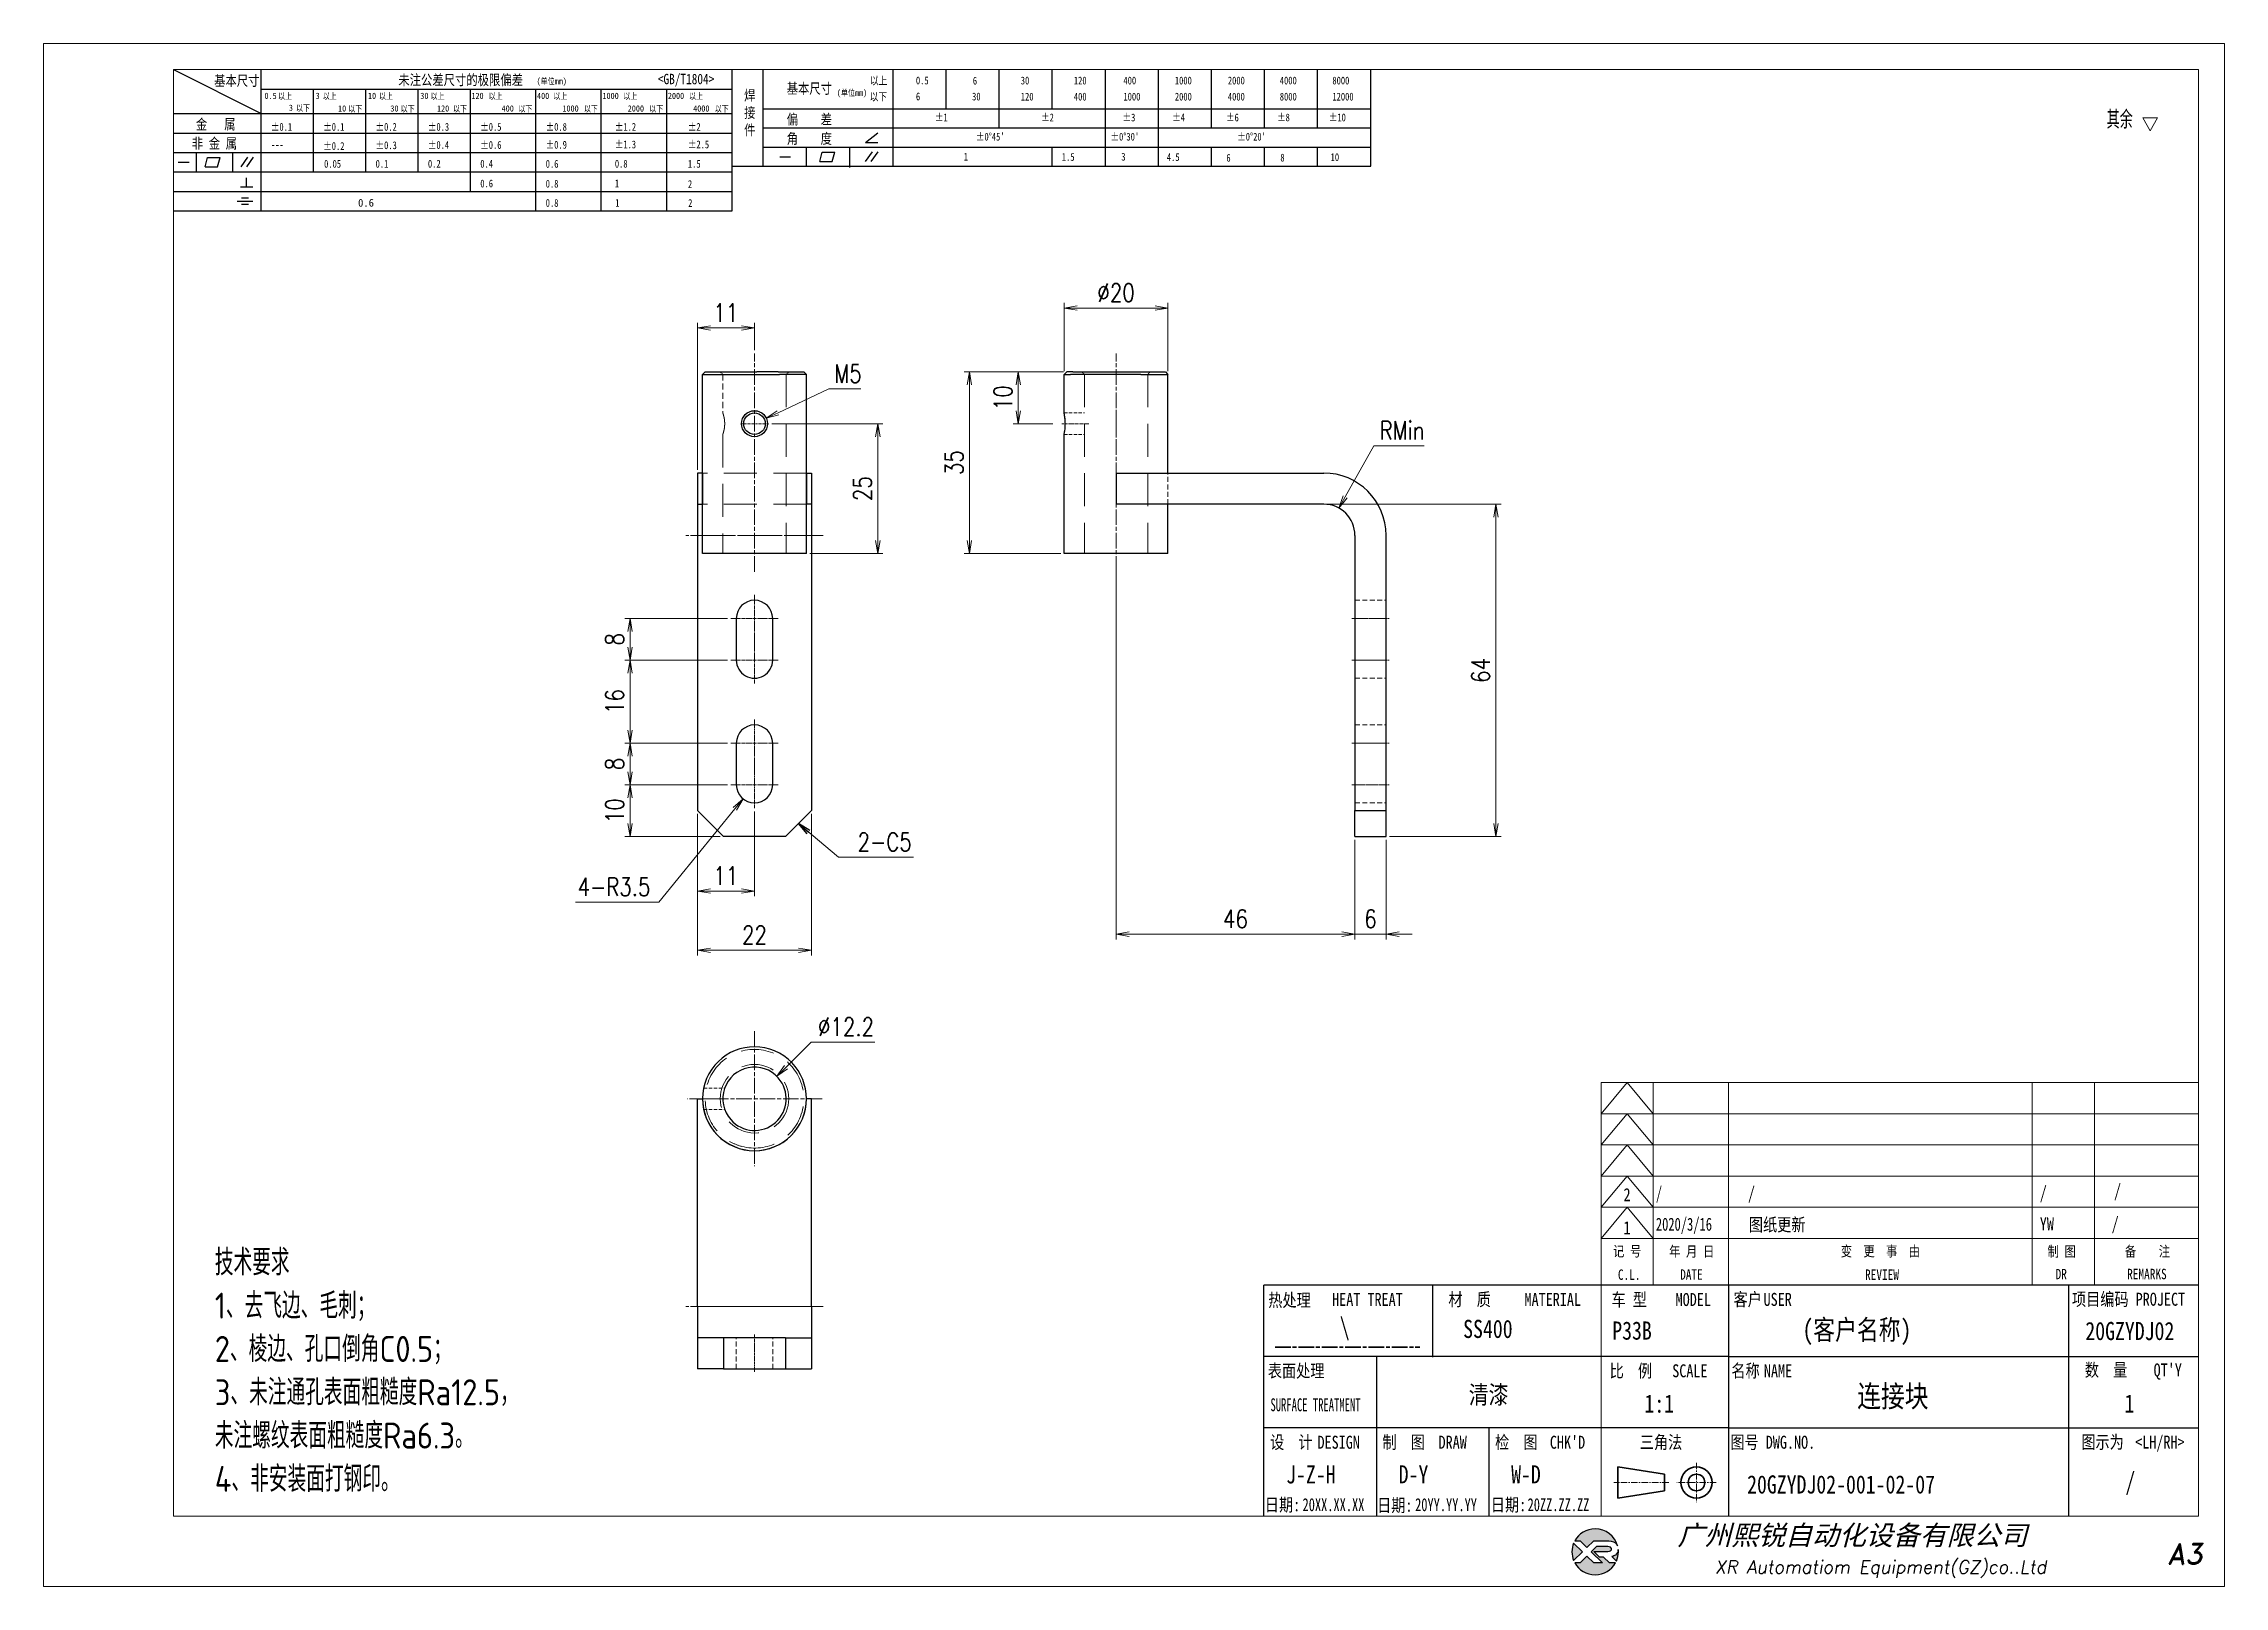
# Model space of a CAD drawing. Header units: millimetres. Extents: x 1333 to 78972, y -42879 to -5704.
# Drawn here: x 77297.8 to 77717.8, y -21799.1 to -21502.1 of the extents above; entities that cross this region are included whole.
import ezdxf
from ezdxf.enums import TextEntityAlignment as Align

# ---------------------------------------------------------------- set-up
doc = ezdxf.new("R2010")
doc.units = ezdxf.units.MM
doc.header["$LTSCALE"] = 0.5
for name, pattern in [('AM_ISO08W050x2', [9, 6, -0.75, 1.5, -0.75]), ('CENTER', [2, 1.25, -0.25, 0.25, -0.25]), ('DASHED', [19.05, 12.7, -6.35]), ('DOT2', [0.125, 0, -0.125])]:
    doc.linetypes.add(name, pattern=pattern)
for name, color, linetype, lineweight in [('CENTER', 2, 'AM_ISO08W050x2', 15), ('HIDDEN', 1, 'DASHED', 18), ('中心线', 2, 'AM_ISO08W050x2', 18), ('图框', 7, 'Continuous', 18), ('标注线', 3, 'Continuous', 18), ('热处理', 7, 'Continuous', 20), ('粗点划线', 6, 'AM_ISO08W050x2', 35)]:
    doc.layers.add(name, color=color, linetype=linetype, lineweight=lineweight)
for name, color, linetype in [('DIM', 3, 'Continuous'), ('Drawing', 7, 'Continuous'), ('layer 1', 7, 'Continuous'), ('图号', 7, 'Continuous'), ('图名', 7, 'Continuous'), ('图框文字', 7, 'Continuous'), ('数量', 7, 'Continuous'), ('材质', 7, 'Continuous'), ('表面处理', 7, 'Continuous'), ('车型', 7, 'Continuous')]:
    doc.layers.add(name, color=color, linetype=linetype)
doc.layers.add('打印', color=7, linetype='Continuous', lineweight=15, plot=False)
doc.layers.add('打印-禁用', color=7, linetype='Continuous', lineweight=15, plot=False)
doc.styles.add('DIM', font='romans.shx', dxfattribs={"width": 0.8, "bigfont": 'bigfont.shx'})
doc.styles.add('STYLE1', font='')
doc.styles.add('国标', font='simfang.ttf', dxfattribs={"width": 0.8})
doc.styles.add('机械长仿宋', font='gbenor.shx', dxfattribs={"height": 1, "bigfont": 'gbcbig.shx'})
doc.styles.add('标题字', font='romand.shx', dxfattribs={"oblique": 10, "bigfont": 'bigfont.shx'})
doc.styles.get('STYLE1').set_extended_font_data('SimSun')
doc.dimstyles.new('XR 1-1', dxfattribs={"dimtxt": 3.5, "dimasz": 2.5, "dimexe": 1, "dimexo": 0.625, "dimgap": 1.2, "dimtad": 1, "dimtoh": 1, "dimdsep": 46, "dimtxsty": 'DIM', "dimblk": 'OPEN', "dimcen": 0, "dimclrd": 8, "dimclre": 8, "dimclrt": 2, "dimazin": 2, "dimtfac": 0.5, "dimtmove": 0, "dimatfit": 3, "dimldrblk": 'OPEN', "dimfxl": 1, "dimtolj": 2, "dimlwd": 18, "dimlwe": 18, "dimarcsym": 0})
doc.dimstyles.new('XR 1-1$0', dxfattribs={"dimtxt": 3.5, "dimasz": 2.5, "dimexe": 1, "dimexo": 0.625, "dimgap": 1.2, "dimtad": 1, "dimzin": 9, "dimdsep": 46, "dimtxsty": 'DIM', "dimblk": 'OPEN', "dimcen": 0, "dimclrd": 8, "dimclre": 8, "dimclrt": 2, "dimazin": 2, "dimtfac": 0.5, "dimtmove": 0, "dimatfit": 3, "dimldrblk": 'OPEN', "dimfxl": 1, "dimtolj": 2, "dimlwd": 18, "dimlwe": 18, "dimarcsym": 0})
doc.dimstyles.new('XR 1-1$3', dxfattribs={"dimtxt": 3.5, "dimasz": 2.5, "dimexe": 1, "dimexo": 0.625, "dimgap": 1.2, "dimtad": 1, "dimtoh": 1, "dimdsep": 46, "dimtxsty": 'DIM', "dimblk": 'OPEN', "dimcen": 0, "dimclrd": 8, "dimclre": 8, "dimclrt": 2, "dimazin": 2, "dimtfac": 0.5, "dimtofl": 0, "dimtmove": 0, "dimatfit": 3, "dimldrblk": 'OPEN', "dimfxl": 1, "dimtolj": 2, "dimlwd": 18, "dimlwe": 18, "dimarcsym": 0})
doc.dimstyles.new('XR 1-1$4', dxfattribs={"dimtxt": 3.5, "dimasz": 2.5, "dimexe": 1, "dimexo": 0.625, "dimgap": 1.2, "dimtad": 1, "dimtoh": 1, "dimdsep": 46, "dimtxsty": 'DIM', "dimblk": 'OPEN', "dimcen": 0, "dimclrd": 8, "dimclre": 8, "dimclrt": 2, "dimazin": 2, "dimtfac": 0.5, "dimtofl": 0, "dimtmove": 0, "dimatfit": 3, "dimldrblk": 'OPEN', "dimfxl": 1, "dimtolj": 2, "dimlwd": 18, "dimlwe": 18, "dimarcsym": 0})

msp = doc.modelspace()

# ---------------------------------------------------------------- texts
at = {"layer": 'DIM', "color": 2, "insert": (77454.604, -21657.53), "char_height": 3.5, "attachment_point": 7, "style": 'DIM'}
msp.add_mtext('2-C5', dxfattribs=at)
at = {"layer": '图号', "color": 3, "style": '国标', "width": 0.8}
msp.add_text('20GZYDJ02-001-02-07', height=3.5, dxfattribs=at).set_placement((77625.922, -21781.219))
at = {"layer": '图名', "color": 3, "style": '国标', "width": 0.8}
msp.add_text('连接块', height=4.2, dxfattribs=at).set_placement((77653.995, -21764.578), align=Align.CENTER)
at = {"layer": '图框文字', "color": 3, "style": '国标'}
for s, height, width, p in [('/', 2.5, 0.705904, (77608.353, -21724.62)), ('/', 2.5, 0.8, (77626.088, -21724.62)), ('/', 2.5, 0.8, (77682.293, -21724.521)), ('/', 2.5, 0.8, (77696.588, -21724.15)), ('2', 2.5, 0.8, (77602.12, -21724.936)), ('1', 2.5, 0.8, (77602.11, -21731.296)), ('2020/3/16', 2.5, 0.705904, (77608.353, -21730.62)), ('图纸更新', 2.5, 0.8, (77626.26, -21730.705)), ('YW', 2.5, 0.8, (77682.293, -21730.521)), ('/', 2.5, 0.8, (77696.124, -21730.51)), ('    (客户名称)', 3.85, 0.8, (77628.188, -21751.611)), ('20GZYDJ02', 3.5, 0.8, (77691.06, -21751.682)), ('1:1', 3.5, 0.8, (77606.143, -21765.659)), ('J-Z-H', 3.5, 0.8, (77537.141, -21779.276)), ('D-Y', 3.5, 0.8, (77558.821, -21779.276)), ('W-D', 3.5, 0.8, (77580.481, -21779.276)), ('20XX.XX.XX', 2.5, 0.7, (77540.306, -21784.612)), ('20YY.YY.YY', 2.5, 0.7, (77561.986, -21784.612)), ('20ZZ.ZZ.ZZ', 2.5, 0.7, (77583.646, -21784.612))]:
    msp.add_text(s, height=height, dxfattribs=dict(at, width=width)).set_placement(p)
at = {"layer": '图框文字', "color": 3, "style": '国标', "width": 0.8}
msp.add_text('/', height=3.5, dxfattribs=at).set_placement((77699.714, -21780.676), align=Align.CENTER)
at = {"layer": '数量', "color": 3, "style": '国标', "width": 0.8}
msp.add_text('1', height=3.5, dxfattribs=at).set_placement((77699.561, -21765.644), align=Align.CENTER)
at = {"layer": '材质', "color": 3, "style": '国标', "width": 0.8}
msp.add_text('SS400', height=3.5, dxfattribs=at).set_placement((77576.001, -21751.272), align=Align.CENTER)
at = {"layer": '标注线', "color": 2, "insert": (77330.817, -21780.924), "char_height": 5, "width": 114.82461, "attachment_point": 7, "style": '机械长仿宋'}
msp.add_mtext('\\A2;技术要求\\P1、去飞边、毛刺；\\P2、棱边、孔口倒角C0.5；\\P3、未注通孔表面粗糙度Ra12.5，\\P未注螺纹表面粗糙度Ra6.3。\\P4、非安装面打钢印。', dxfattribs=at)
at = {"layer": '热处理', "color": 3, "style": '国标', "width": 0.8}
msp.add_text('\\', height=3.5, dxfattribs=at).set_placement((77548.422, -21750.896), align=Align.CENTER)
at = {"layer": '表面处理', "color": 3, "style": '国标', "width": 0.8}
msp.add_text('清漆', height=3.5, dxfattribs=at).set_placement((77576.143, -21763.949), align=Align.CENTER)
at = {"layer": '车型', "color": 3, "style": '国标', "width": 0.8}
msp.add_text('P33B', height=3.5, dxfattribs=at).set_placement((77599.948, -21751.596))

# ---------------------------------------------------------------- blocks, each defined once
blk = doc.blocks.new('XR')
at = {"true_color": 0xfc8000}
h = blk.add_hatch(color=30, dxfattribs=at)
h.set_gradient(color1=(252, 128, 0), rotation=240, one_color=1, tint=1, name='INVCURVED')
edge = h.paths.add_edge_path()
edge.add_spline(control_points=[(-434.18, -5928.47), (-433.9, -5928.74), (-433.63, -5929.01), (-433.63, -5929.01), (-433.63, -5929.01), (-433.63, -5929.01), (-433.36, -5928.74), (-433.09, -5928.47)], knot_values=[0.5625, 0.5625, 0.5625, 0.5625, 0.625, 0.625, 0.625, 0.625, 0.6875, 0.6875, 0.6875, 0.6875], degree=3, periodic=0)
edge.add_spline(control_points=[(-433.09, -5928.47), (-432.82, -5928.2), (-432.54, -5927.93), (-432.54, -5927.93), (-432.54, -5927.93), (-432.54, -5927.93), (-432.04, -5927.93), (-431.53, -5927.93)], knot_values=[0.4375, 0.4375, 0.4375, 0.4375, 0.5, 0.5, 0.5, 0.5, 0.5625, 0.5625, 0.5625, 0.5625], degree=3, periodic=0)
edge.add_spline(control_points=[(-431.53, -5927.93), (-431.03, -5927.93), (-430.52, -5927.93), (-430.52, -5927.93), (-430.52, -5927.93), (-430, -5927.93), (-429.43, -5927.96), (-429.01, -5928.33)], knot_values=[0.25, 0.25, 0.25, 0.25, 0.3125, 0.3125, 0.3125, 0.3125, 0.4375, 0.4375, 0.4375, 0.4375], degree=3, periodic=0)
edge.add_spline(control_points=[(-429.01, -5928.33), (-428.88, -5928.44), (-428.78, -5928.59), (-428.71, -5928.75)], knot_values=[0.125, 0.125, 0.125, 0.125, 0.25, 0.25, 0.25, 0.25], degree=3, periodic=0)
edge.add_spline(control_points=[(-428.71, -5928.75), (-429.13, -5927.18), (-430.58, -5926.02), (-432.31, -5926.02)], knot_values=[0, 0, 0, 0, 0.125, 0.125, 0.125, 0.125], degree=3, periodic=0)
edge.add_spline(control_points=[(-432.31, -5926.02), (-433.72, -5926.02), (-434.94, -5926.79), (-435.58, -5927.93)], knot_values=[0.875, 0.875, 0.875, 0.875, 1, 1, 1, 1], degree=3, periodic=0)
edge.add_spline(control_points=[(-435.58, -5927.93), (-435.58, -5927.93), (-434.72, -5927.93), (-434.72, -5927.93), (-434.72, -5927.93), (-434.72, -5927.93), (-434.45, -5928.2), (-434.18, -5928.47)], knot_values=[0.6875, 0.6875, 0.6875, 0.6875, 0.8125, 0.8125, 0.8125, 0.8125, 0.875, 0.875, 0.875, 0.875], degree=3, periodic=0)
edge = h.paths.add_edge_path()
edge.add_spline(control_points=[(-434.79, -5929.26), (-435.04, -5929.02), (-435.34, -5928.72), (-435.54, -5928.53)], knot_values=[0.562504, 0.562504, 0.562504, 0.562504, 0.656252, 0.656252, 0.656252, 0.656252], degree=3, periodic=0)
edge.add_spline(control_points=[(-435.54, -5928.53), (-435.67, -5928.4), (-435.76, -5928.31), (-435.76, -5928.31), (-435.76, -5928.31), (-435.94, -5928.74), (-436.03, -5929.21), (-436.03, -5929.71)], knot_values=[0.25, 0.25, 0.25, 0.25, 0.312504, 0.312504, 0.312504, 0.312504, 0.562504, 0.562504, 0.562504, 0.562504], degree=3, periodic=0)
edge.add_spline(control_points=[(-436.03, -5929.71), (-436.03, -5930.2), (-435.94, -5930.67), (-435.76, -5931.1), (-435.76, -5931.1), (-435.4, -5930.75), (-435.05, -5930.4)], knot_values=[0.874998, 0.874998, 0.874998, 0.874998, 1.124998, 1.124998, 1.124998, 1.25, 1.25, 1.25, 1.25], degree=3, periodic=0)
edge.add_spline(control_points=[(-435.05, -5930.4), (-434.7, -5930.05), (-434.34, -5929.71), (-434.34, -5929.71), (-434.34, -5929.71), (-434.34, -5929.71), (-434.34, -5929.71), (-434.34, -5929.71)], knot_values=[0.749878, 0.749878, 0.749878, 0.749878, 0.874875, 0.874875, 0.874875, 0.874875, 0.874998, 0.874998, 0.874998, 0.874998], degree=3, periodic=0)
edge.add_spline(control_points=[(-434.34, -5929.71), (-434.34, -5929.71), (-434.34, -5929.71), (-434.34, -5929.71)], knot_values=[0.749634, 0.749634, 0.749634, 0.749634, 0.749817, 0.749817, 0.749817, 0.749817], degree=3, periodic=0)
edge.add_spline(control_points=[(-434.35, -5929.7), (-434.35, -5929.7), (-434.35, -5929.7), (-434.35, -5929.7)], knot_values=[0.738281, 0.738281, 0.738281, 0.738281, 0.742188, 0.742188, 0.742188, 0.742188], degree=3, periodic=0)
edge.add_spline(control_points=[(-434.35, -5929.7), (-434.36, -5929.69), (-434.37, -5929.68), (-434.38, -5929.67)], knot_values=[0.726563, 0.726563, 0.726563, 0.726563, 0.738281, 0.738281, 0.738281, 0.738281], degree=3, periodic=0)
edge.add_spline(control_points=[(-434.38, -5929.67), (-434.38, -5929.66), (-434.39, -5929.65), (-434.4, -5929.65)], knot_values=[0.718751, 0.718751, 0.718751, 0.718751, 0.726563, 0.726563, 0.726563, 0.726563], degree=3, periodic=0)
edge.add_spline(control_points=[(-434.4, -5929.65), (-434.42, -5929.63), (-434.45, -5929.6), (-434.47, -5929.58)], knot_values=[0.703126, 0.703126, 0.703126, 0.703126, 0.718751, 0.718751, 0.718751, 0.718751], degree=3, periodic=0)
edge.add_spline(control_points=[(-434.47, -5929.58), (-434.5, -5929.55), (-434.53, -5929.52), (-434.56, -5929.49)], knot_values=[0.687501, 0.687501, 0.687501, 0.687501, 0.703126, 0.703126, 0.703126, 0.703126], degree=3, periodic=0)
edge.add_spline(control_points=[(-434.56, -5929.49), (-434.63, -5929.42), (-434.71, -5929.35), (-434.79, -5929.26)], knot_values=[0.656252, 0.656252, 0.656252, 0.656252, 0.687501, 0.687501, 0.687501, 0.687501], degree=3, periodic=0)
at = {"true_color": 0x0348ff}
h = blk.add_hatch(color=160, dxfattribs=at)
h.set_gradient(color1=(3, 72, 255), color2=(0, 41, 153), one_color=1, tint=0.3, name='HEMISPHERICAL')
edge = h.paths.add_edge_path()
edge.add_spline(control_points=[(-432.54, -5929.67), (-432.26, -5929.95), (-431.94, -5930.23), (-431.66, -5930.51), (-431.66, -5930.51), (-431.66, -5930.51), (-431.66, -5930.51), (-431.66, -5930.51)], knot_values=[0.736842, 0.736842, 0.736842, 0.736842, 0.789474, 0.789474, 0.789474, 0.789474, 0.802633, 0.802633, 0.802633, 0.802633], degree=3, periodic=0)
edge.add_spline(control_points=[(-431.66, -5930.51), (-431.65, -5930.51), (-431.65, -5930.52), (-431.65, -5930.52)], knot_values=[0.802633, 0.802633, 0.802633, 0.802633, 0.815791, 0.815791, 0.815791, 0.815791], degree=3, periodic=0)
edge.add_spline(control_points=[(-431.65, -5930.52), (-431.64, -5930.53), (-431.64, -5930.53), (-431.64, -5930.53)], knot_values=[0.815791, 0.815791, 0.815791, 0.815791, 0.82237, 0.82237, 0.82237, 0.82237], degree=3, periodic=0)
edge.add_spline(control_points=[(-431.64, -5930.53), (-431.64, -5930.53), (-431.64, -5930.53), (-431.63, -5930.54)], knot_values=[0.82237, 0.82237, 0.82237, 0.82237, 0.828949, 0.828949, 0.828949, 0.828949], degree=3, periodic=0)
edge.add_spline(control_points=[(-431.63, -5930.54), (-431.63, -5930.54), (-431.63, -5930.54), (-431.63, -5930.54), (-431.63, -5930.54), (-431.63, -5930.54), (-431.59, -5930.54), (-431.52, -5930.54)], knot_values=[0.841901, 0.841901, 0.841901, 0.841901, 0.842105, 0.842105, 0.842105, 0.842105, 0.855264, 0.855264, 0.855264, 0.855264], degree=3, periodic=0)
edge.add_spline(control_points=[(-431.52, -5930.54), (-431.46, -5930.54), (-431.38, -5930.54), (-431.3, -5930.54)], knot_values=[0.855264, 0.855264, 0.855264, 0.855264, 0.868422, 0.868422, 0.868422, 0.868422], degree=3, periodic=0)
edge.add_spline(control_points=[(-431.3, -5930.54), (-431.26, -5930.54), (-431.22, -5930.54), (-431.18, -5930.54)], knot_values=[0.868422, 0.868422, 0.868422, 0.868422, 0.875, 0.875, 0.875, 0.875], degree=3, periodic=0)
edge.add_spline(control_points=[(-431.18, -5930.54), (-431.14, -5930.54), (-431.1, -5930.54), (-431.07, -5930.54)], knot_values=[0.875, 0.875, 0.875, 0.875, 0.881579, 0.881579, 0.881579, 0.881579], degree=3, periodic=0)
edge.add_spline(control_points=[(-431.07, -5930.54), (-431.05, -5930.54), (-431.04, -5930.54), (-431.03, -5930.54)], knot_values=[0.881579, 0.881579, 0.881579, 0.881579, 0.884869, 0.884869, 0.884869, 0.884869], degree=3, periodic=0)
edge.add_spline(control_points=[(-431.03, -5930.54), (-431.02, -5930.54), (-431, -5930.54), (-431, -5930.54)], knot_values=[0.884869, 0.884869, 0.884869, 0.884869, 0.888158, 0.888158, 0.888158, 0.888158], degree=3, periodic=0)
edge.add_spline(control_points=[(-431, -5930.54), (-430.99, -5930.54), (-430.99, -5930.54), (-430.98, -5930.54)], knot_values=[0.888158, 0.888158, 0.888158, 0.888158, 0.889803, 0.889803, 0.889803, 0.889803], degree=3, periodic=0)
edge.add_spline(control_points=[(-430.98, -5930.54), (-430.98, -5930.54), (-430.98, -5930.54), (-430.97, -5930.54)], knot_values=[0.889803, 0.889803, 0.889803, 0.889803, 0.891447, 0.891447, 0.891447, 0.891447], degree=3, periodic=0)
edge.add_spline(control_points=[(-430.97, -5930.54), (-430.97, -5930.54), (-430.97, -5930.54), (-430.97, -5930.54)], knot_values=[0.891447, 0.891447, 0.891447, 0.891447, 0.89227, 0.89227, 0.89227, 0.89227], degree=3, periodic=0)
edge.add_spline(control_points=[(-430.97, -5930.54), (-430.97, -5930.54), (-430.97, -5930.54), (-430.97, -5930.54)], knot_values=[0.89227, 0.89227, 0.89227, 0.89227, 0.893092, 0.893092, 0.893092, 0.893092], degree=3, periodic=0)
edge.add_spline(control_points=[(-430.97, -5930.54), (-430.97, -5930.54), (-430.97, -5930.54), (-430.97, -5930.54)], knot_values=[0.893092, 0.893092, 0.893092, 0.893092, 0.893503, 0.893503, 0.893503, 0.893503], degree=3, periodic=0)
edge.add_spline(control_points=[(-430.97, -5930.54), (-430.97, -5930.54), (-430.97, -5930.54), (-430.97, -5930.54)], knot_values=[0.893503, 0.893503, 0.893503, 0.893503, 0.893914, 0.893914, 0.893914, 0.893914], degree=3, periodic=0)
edge.add_spline(control_points=[(-430.97, -5930.54), (-430.97, -5930.54), (-430.97, -5930.54), (-430.97, -5930.54)], knot_values=[0.893914, 0.893914, 0.893914, 0.893914, 0.89412, 0.89412, 0.89412, 0.89412], degree=3, periodic=0)
edge.add_spline(control_points=[(-430.97, -5930.54), (-430.97, -5930.54), (-430.97, -5930.54), (-430.97, -5930.54)], knot_values=[0.89412, 0.89412, 0.89412, 0.89412, 0.894326, 0.894326, 0.894326, 0.894326], degree=3, periodic=0)
edge.add_spline(control_points=[(-430.97, -5930.54), (-430.97, -5930.54), (-430.97, -5930.54), (-430.97, -5930.54)], knot_values=[0.894428, 0.894428, 0.894428, 0.894428, 0.894531, 0.894531, 0.894531, 0.894531], degree=3, periodic=0)
edge.add_spline(control_points=[(-430.97, -5930.54), (-430.97, -5930.54), (-430.97, -5930.54), (-430.97, -5930.54)], knot_values=[0.894531, 0.894531, 0.894531, 0.894531, 0.894583, 0.894583, 0.894583, 0.894583], degree=3, periodic=0)
edge.add_spline(control_points=[(-430.97, -5930.54), (-430.97, -5930.54), (-430.97, -5930.54), (-430.97, -5930.54), (-430.97, -5930.54), (-430.97, -5930.54), (-430.73, -5930.78), (-430.49, -5931.01)], knot_values=[0.894685, 0.894685, 0.894685, 0.894685, 0.894737, 0.894737, 0.894737, 0.894737, 0.921052, 0.921052, 0.921052, 0.921052], degree=3, periodic=0)
edge.add_spline(control_points=[(-430.49, -5931.01), (-430.26, -5931.24), (-430.02, -5931.48), (-430.02, -5931.48)], knot_values=[0.921052, 0.921052, 0.921052, 0.921052, 0.947368, 0.947368, 0.947368, 0.947368], degree=3, periodic=0)
edge.add_spline(control_points=[(-430.02, -5931.48), (-430.02, -5931.48), (-430.02, -5931.48), (-430.02, -5931.48)], knot_values=[0.947522, 0.947522, 0.947522, 0.947522, 0.947573, 0.947573, 0.947573, 0.947573], degree=3, periodic=0)
edge.add_spline(control_points=[(-430.02, -5931.48), (-430.02, -5931.48), (-430.02, -5931.48), (-430.02, -5931.48)], knot_values=[0.947573, 0.947573, 0.947573, 0.947573, 0.947676, 0.947676, 0.947676, 0.947676], degree=3, periodic=0)
edge.add_spline(control_points=[(-430.02, -5931.48), (-430.02, -5931.48), (-430.02, -5931.48), (-430.02, -5931.48)], knot_values=[0.947676, 0.947676, 0.947676, 0.947676, 0.947779, 0.947779, 0.947779, 0.947779], degree=3, periodic=0)
edge.add_spline(control_points=[(-430.02, -5931.48), (-430.02, -5931.48), (-430.02, -5931.48), (-430.02, -5931.48)], knot_values=[0.947779, 0.947779, 0.947779, 0.947779, 0.947984, 0.947984, 0.947984, 0.947984], degree=3, periodic=0)
edge.add_spline(control_points=[(-430.02, -5931.48), (-430.02, -5931.48), (-430.02, -5931.48), (-430.02, -5931.48)], knot_values=[0.947984, 0.947984, 0.947984, 0.947984, 0.94819, 0.94819, 0.94819, 0.94819], degree=3, periodic=0)
edge.add_spline(control_points=[(-430.02, -5931.48), (-430.02, -5931.48), (-430.02, -5931.48), (-430.02, -5931.48)], knot_values=[0.94819, 0.94819, 0.94819, 0.94819, 0.948601, 0.948601, 0.948601, 0.948601], degree=3, periodic=0)
edge.add_spline(control_points=[(-430.02, -5931.48), (-430.02, -5931.48), (-430.02, -5931.48), (-430.02, -5931.48)], knot_values=[0.948601, 0.948601, 0.948601, 0.948601, 0.949012, 0.949012, 0.949012, 0.949012], degree=3, periodic=0)
edge.add_spline(control_points=[(-430.02, -5931.48), (-430.02, -5931.48), (-430.01, -5931.48), (-430.01, -5931.48)], knot_values=[0.949012, 0.949012, 0.949012, 0.949012, 0.949834, 0.949834, 0.949834, 0.949834], degree=3, periodic=0)
edge.add_spline(control_points=[(-430.01, -5931.48), (-430.01, -5931.48), (-430.01, -5931.48), (-430.01, -5931.48)], knot_values=[0.949834, 0.949834, 0.949834, 0.949834, 0.950657, 0.950657, 0.950657, 0.950657], degree=3, periodic=0)
edge.add_spline(control_points=[(-430.01, -5931.48), (-430.01, -5931.48), (-430, -5931.48), (-430, -5931.48)], knot_values=[0.950657, 0.950657, 0.950657, 0.950657, 0.952301, 0.952301, 0.952301, 0.952301], degree=3, periodic=0)
edge.add_spline(control_points=[(-430, -5931.48), (-429.99, -5931.48), (-429.98, -5931.48), (-429.98, -5931.48)], knot_values=[0.952301, 0.952301, 0.952301, 0.952301, 0.953946, 0.953946, 0.953946, 0.953946], degree=3, periodic=0)
edge.add_spline(control_points=[(-429.98, -5931.48), (-429.96, -5931.48), (-429.95, -5931.48), (-429.93, -5931.48)], knot_values=[0.953946, 0.953946, 0.953946, 0.953946, 0.957236, 0.957236, 0.957236, 0.957236], degree=3, periodic=0)
edge.add_spline(control_points=[(-429.93, -5931.48), (-429.91, -5931.48), (-429.89, -5931.48), (-429.87, -5931.48)], knot_values=[0.957236, 0.957236, 0.957236, 0.957236, 0.960525, 0.960525, 0.960525, 0.960525], degree=3, periodic=0)
edge.add_spline(control_points=[(-429.87, -5931.48), (-429.82, -5931.48), (-429.77, -5931.48), (-429.71, -5931.48)], knot_values=[0.960525, 0.960525, 0.960525, 0.960525, 0.967104, 0.967104, 0.967104, 0.967104], degree=3, periodic=0)
edge.add_spline(control_points=[(-429.71, -5931.48), (-429.65, -5931.48), (-429.59, -5931.48), (-429.53, -5931.48)], knot_values=[0.967104, 0.967104, 0.967104, 0.967104, 0.973683, 0.973683, 0.973683, 0.973683], degree=3, periodic=0)
edge.add_spline(control_points=[(-429.53, -5931.48), (-429.41, -5931.48), (-429.29, -5931.48), (-429.19, -5931.48)], knot_values=[0.973683, 0.973683, 0.973683, 0.973683, 0.98684, 0.98684, 0.98684, 0.98684], degree=3, periodic=0)
edge.add_spline(control_points=[(-429.19, -5931.48), (-429.1, -5931.48), (-429.04, -5931.48), (-429.04, -5931.48), (-429.67, -5932.62), (-430.9, -5933.39), (-432.31, -5933.39)], knot_values=[0.98684, 0.98684, 0.98684, 0.98684, 1, 1, 1, 1.052632, 1.052632, 1.052632, 1.052632], degree=3, periodic=0)
edge.add_spline(control_points=[(-432.31, -5933.39), (-433.72, -5933.39), (-434.94, -5932.62), (-435.58, -5931.48), (-435.58, -5931.48), (-435.58, -5931.48), (-435.36, -5931.48), (-435.15, -5931.48)], knot_values=[0.052632, 0.052632, 0.052632, 0.052632, 0.105263, 0.105263, 0.105263, 0.105263, 0.131579, 0.131579, 0.131579, 0.131579], degree=3, periodic=0)
edge.add_spline(control_points=[(-435.15, -5931.48), (-434.93, -5931.48), (-434.72, -5931.48), (-434.72, -5931.48), (-434.72, -5931.48), (-434.72, -5931.48), (-434.45, -5931.21), (-434.18, -5930.94)], knot_values=[0.131579, 0.131579, 0.131579, 0.131579, 0.157895, 0.157895, 0.157895, 0.157895, 0.184211, 0.184211, 0.184211, 0.184211], degree=3, periodic=0)
edge.add_spline(control_points=[(-434.18, -5930.94), (-433.9, -5930.67), (-433.63, -5930.4), (-433.63, -5930.4), (-433.63, -5930.4), (-433.63, -5930.4), (-433.36, -5930.67), (-433.09, -5930.94)], knot_values=[0.184211, 0.184211, 0.184211, 0.184211, 0.210526, 0.210526, 0.210526, 0.210526, 0.236842, 0.236842, 0.236842, 0.236842], degree=3, periodic=0)
edge.add_spline(control_points=[(-433.09, -5930.94), (-432.82, -5931.21), (-432.54, -5931.48), (-432.54, -5931.48), (-432.54, -5931.48), (-432.54, -5931.48), (-432.19, -5931.48), (-431.83, -5931.48)], knot_values=[0.236842, 0.236842, 0.236842, 0.236842, 0.263158, 0.263158, 0.263158, 0.263158, 0.289474, 0.289474, 0.289474, 0.289474], degree=3, periodic=0)
edge.add_spline(control_points=[(-431.83, -5931.48), (-431.48, -5931.48), (-431.12, -5931.48), (-431.12, -5931.48), (-431.12, -5931.48), (-431.12, -5931.48), (-431.57, -5931.03), (-432.02, -5930.59)], knot_values=[0.289474, 0.289474, 0.289474, 0.289474, 0.315789, 0.315789, 0.315789, 0.315789, 0.342105, 0.342105, 0.342105, 0.342105], degree=3, periodic=0)
edge.add_spline(control_points=[(-432.02, -5930.59), (-432.47, -5930.15), (-432.92, -5929.71), (-432.92, -5929.71), (-432.92, -5929.71), (-432.92, -5929.71), (-432.71, -5929.5), (-432.5, -5929.29)], knot_values=[0.342105, 0.342105, 0.342105, 0.342105, 0.368421, 0.368421, 0.368421, 0.368421, 0.394737, 0.394737, 0.394737, 0.394737], degree=3, periodic=0)
edge.add_spline(control_points=[(-432.5, -5929.29), (-432.3, -5929.09), (-432.09, -5928.88), (-432.09, -5928.88)], knot_values=[0.394737, 0.394737, 0.394737, 0.394737, 0.421053, 0.421053, 0.421053, 0.421053], degree=3, periodic=0)
edge.add_spline(control_points=[(-432.09, -5928.88), (-432.09, -5928.88), (-432.06, -5928.86), (-432.06, -5928.86)], knot_values=[0.421053, 0.421053, 0.421053, 0.421053, 0.473684, 0.473684, 0.473684, 0.473684], degree=3, periodic=0)
edge.add_spline(control_points=[(-432.06, -5928.86), (-432.06, -5928.86), (-432.06, -5928.86), (-432.06, -5928.86), (-432.06, -5928.86), (-432.06, -5928.86), (-430.4, -5928.86), (-430.26, -5928.86)], knot_values=[0.473684, 0.473684, 0.473684, 0.473684, 0.473684, 0.473684, 0.473684, 0.473684, 0.526316, 0.526316, 0.526316, 0.526316], degree=3, periodic=0)
edge.add_spline(control_points=[(-430.26, -5928.86), (-429.54, -5928.86), (-429.62, -5929.4), (-429.83, -5929.55)], knot_values=[0.526316, 0.526316, 0.526316, 0.526316, 0.578947, 0.578947, 0.578947, 0.578947], degree=3, periodic=0)
edge.add_spline(control_points=[(-429.83, -5929.55), (-429.94, -5929.62), (-430.08, -5929.65), (-430.26, -5929.65), (-430.26, -5929.65), (-430.26, -5929.65), (-430.48, -5929.65), (-430.71, -5929.66)], knot_values=[0.578947, 0.578947, 0.578947, 0.578947, 0.631579, 0.631579, 0.631579, 0.631579, 0.657895, 0.657895, 0.657895, 0.657895], degree=3, periodic=0)
edge.add_spline(control_points=[(-430.71, -5929.66), (-430.93, -5929.66), (-431.15, -5929.67), (-431.15, -5929.67), (-431.15, -5929.67), (-431.15, -5929.67), (-432.54, -5929.67), (-432.54, -5929.67)], knot_values=[0.657895, 0.657895, 0.657895, 0.657895, 0.684211, 0.684211, 0.684211, 0.684211, 0.736842, 0.736842, 0.736842, 0.736842], degree=3, periodic=0)
edge = h.paths.add_edge_path()
edge.add_spline(control_points=[(-428.6, -5929.32), (-428.61, -5929.67), (-428.76, -5930), (-429.06, -5930.22)], knot_values=[0.8, 0.8, 0.8, 0.8, 1, 1, 1, 1], degree=3, periodic=0)
edge.add_spline(control_points=[(-429.06, -5930.22), (-429.22, -5930.34), (-429.41, -5930.43), (-429.61, -5930.48)], knot_values=[0.6, 0.6, 0.6, 0.6, 0.8, 0.8, 0.8, 0.8], degree=3, periodic=0)
edge.add_spline(control_points=[(-429.61, -5930.48), (-429.61, -5930.48), (-428.9, -5931.19), (-428.9, -5931.19), (-428.9, -5931.19), (-428.69, -5930.73), (-428.58, -5930.23), (-428.58, -5929.71)], knot_values=[0.2, 0.2, 0.2, 0.2, 0.4, 0.4, 0.4, 0.4, 0.6, 0.6, 0.6, 0.6], degree=3, periodic=0)
edge.add_spline(control_points=[(-428.58, -5929.71), (-428.58, -5929.58), (-428.59, -5929.45), (-428.6, -5929.32)], knot_values=[0, 0, 0, 0, 0.2, 0.2, 0.2, 0.2], degree=3, periodic=0)
at = {"layer": 'layer 1', "color": 30}
for points, knots in [([(-435.76, -5931.1), (-435.94, -5930.67), (-436.03, -5930.2), (-436.03, -5929.71), (-436.03, -5929.71), (-436.03, -5929.21), (-435.94, -5928.74), (-435.76, -5928.31), (-435.76, -5928.31), (-435.76, -5928.31), (-434.34, -5929.71), (-434.34, -5929.71), (-434.34, -5929.71), (-434.34, -5929.71), (-435.76, -5931.1), (-435.76, -5931.1)], [0, 0, 0, 0, 0.25, 0.25, 0.25, 0.25, 0.5, 0.5, 0.5, 0.5, 0.75, 0.75, 0.75, 0.75, 1, 1, 1, 1]), ([(-432.31, -5926.02), (-430.58, -5926.02), (-429.13, -5927.18), (-428.71, -5928.75), (-428.71, -5928.75), (-428.78, -5928.59), (-428.88, -5928.44), (-429.01, -5928.33), (-429.01, -5928.33), (-429.43, -5927.96), (-430, -5927.93), (-430.52, -5927.93), (-430.52, -5927.93), (-430.52, -5927.93), (-432.54, -5927.93), (-432.54, -5927.93), (-432.54, -5927.93), (-432.54, -5927.93), (-433.63, -5929.01), (-433.63, -5929.01), (-433.63, -5929.01), (-433.63, -5929.01), (-434.72, -5927.93), (-434.72, -5927.93), (-434.72, -5927.93), (-434.72, -5927.93), (-435.58, -5927.93), (-435.58, -5927.93), (-435.58, -5927.93), (-434.94, -5926.79), (-433.72, -5926.02), (-432.31, -5926.02)], [0, 0, 0, 0, 0.125, 0.125, 0.125, 0.125, 0.25, 0.25, 0.25, 0.25, 0.375, 0.375, 0.375, 0.375, 0.5, 0.5, 0.5, 0.5, 0.625, 0.625, 0.625, 0.625, 0.75, 0.75, 0.75, 0.75, 0.875, 0.875, 0.875, 0.875, 1, 1, 1, 1])]:
    blk.add_open_spline(points, degree=3, knots=knots, dxfattribs=at)
at = {"layer": 'layer 1', "color": 154}
for points, knots in [([(-429.04, -5931.48), (-429.67, -5932.62), (-430.9, -5933.39), (-432.31, -5933.39), (-432.31, -5933.39), (-433.72, -5933.39), (-434.94, -5932.62), (-435.58, -5931.48), (-435.58, -5931.48), (-435.58, -5931.48), (-434.72, -5931.48), (-434.72, -5931.48), (-434.72, -5931.48), (-434.72, -5931.48), (-433.63, -5930.4), (-433.63, -5930.4), (-433.63, -5930.4), (-433.63, -5930.4), (-432.54, -5931.48), (-432.54, -5931.48), (-432.54, -5931.48), (-432.54, -5931.48), (-431.12, -5931.48), (-431.12, -5931.48), (-431.12, -5931.48), (-431.12, -5931.48), (-432.92, -5929.71), (-432.92, -5929.71), (-432.92, -5929.71), (-432.92, -5929.71), (-432.09, -5928.88), (-432.09, -5928.88), (-432.09, -5928.88), (-432.09, -5928.88), (-432.06, -5928.86), (-432.06, -5928.86), (-432.06, -5928.86), (-432.06, -5928.86), (-430.4, -5928.86), (-430.26, -5928.86), (-430.26, -5928.86), (-429.54, -5928.86), (-429.62, -5929.4), (-429.83, -5929.55), (-429.83, -5929.55), (-429.94, -5929.62), (-430.08, -5929.65), (-430.26, -5929.65), (-430.26, -5929.65), (-430.26, -5929.65), (-431.15, -5929.67), (-431.15, -5929.67), (-431.15, -5929.67), (-431.15, -5929.67), (-432.54, -5929.67), (-432.54, -5929.67), (-432.54, -5929.67), (-432.26, -5929.95), (-431.94, -5930.23), (-431.66, -5930.51), (-431.66, -5930.51), (-431.66, -5930.51), (-431.63, -5930.54), (-431.63, -5930.54), (-431.63, -5930.54), (-431.63, -5930.54), (-430.97, -5930.54), (-430.97, -5930.54), (-430.97, -5930.54), (-430.97, -5930.54), (-430.02, -5931.48), (-430.02, -5931.48), (-430.02, -5931.48), (-430.02, -5931.48), (-429.04, -5931.48), (-429.04, -5931.48)], [0, 0, 0, 0, 0.052632, 0.052632, 0.052632, 0.052632, 0.105263, 0.105263, 0.105263, 0.105263, 0.157895, 0.157895, 0.157895, 0.157895, 0.210526, 0.210526, 0.210526, 0.210526, 0.263158, 0.263158, 0.263158, 0.263158, 0.315789, 0.315789, 0.315789, 0.315789, 0.368421, 0.368421, 0.368421, 0.368421, 0.421053, 0.421053, 0.421053, 0.421053, 0.473684, 0.473684, 0.473684, 0.473684, 0.526316, 0.526316, 0.526316, 0.526316, 0.578947, 0.578947, 0.578947, 0.578947, 0.631579, 0.631579, 0.631579, 0.631579, 0.684211, 0.684211, 0.684211, 0.684211, 0.736842, 0.736842, 0.736842, 0.736842, 0.789474, 0.789474, 0.789474, 0.789474, 0.842105, 0.842105, 0.842105, 0.842105, 0.894737, 0.894737, 0.894737, 0.894737, 0.947368, 0.947368, 0.947368, 0.947368, 1, 1, 1, 1]), ([(-428.6, -5929.32), (-428.59, -5929.45), (-428.58, -5929.58), (-428.58, -5929.71), (-428.58, -5929.71), (-428.58, -5930.23), (-428.69, -5930.73), (-428.9, -5931.19), (-428.9, -5931.19), (-428.9, -5931.19), (-429.61, -5930.48), (-429.61, -5930.48), (-429.61, -5930.48), (-429.41, -5930.43), (-429.22, -5930.34), (-429.06, -5930.22), (-429.06, -5930.22), (-428.76, -5930), (-428.61, -5929.67), (-428.6, -5929.32)], [0, 0, 0, 0, 0.2, 0.2, 0.2, 0.2, 0.4, 0.4, 0.4, 0.4, 0.6, 0.6, 0.6, 0.6, 0.8, 0.8, 0.8, 0.8, 1, 1, 1, 1])]:
    blk.add_open_spline(points, degree=3, knots=knots, dxfattribs=at)
blk = doc.blocks.new('GZDEH零件A3图框V01版')
at = {"layer": '中心线', "color": 1, "linetype": 'CENTER', "lineweight": 5, "ltscale": 2}
for p, q in [((3175.82, -1822.66), (3175.82, -1830.26)), ((3170.49, -1826.46), (3159.89, -1826.46)), ((3179.62, -1826.46), (3172.02, -1826.46))]:
    blk.add_line(p, q, dxfattribs=at)
at = {"layer": '图框', "linetype": 'Continuous'}
for p, q in [((2882.49, -1554.46), (2882.49, -1832.96)), ((3272.49, -1554.46), (2882.49, -1554.46)), ((3272.49, -1832.96), (3272.49, -1554.46)), ((3157.49, -1749.46), (3272.49, -1749.46)), ((3157.49, -1832.96), (3157.49, -1749.46)), ((2882.49, -1832.96), (3272.49, -1832.96))]:
    blk.add_line(p, q, dxfattribs=at)
at = {"layer": '图框', "color": 9}
for p, q in [((3157.49, -1755.46), (3162.49, -1749.46)), ((3162.49, -1749.46), (3167.49, -1755.46)), ((3167.49, -1788.46), (3167.49, -1749.46)), ((3240.49, -1788.46), (3240.49, -1749.46)), ((3252.49, -1749.46), (3252.49, -1788.46)), ((3157.49, -1755.46), (3272.49, -1755.46)), ((3157.49, -1761.46), (3162.49, -1755.46)), ((3162.49, -1755.46), (3167.49, -1761.46)), ((3157.49, -1761.46), (3272.49, -1761.46)), ((3157.49, -1767.46), (3162.49, -1761.46)), ((3162.49, -1761.46), (3167.49, -1767.46)), ((3157.49, -1767.46), (3272.49, -1767.46)), ((3157.49, -1773.46), (3162.49, -1767.46)), ((3162.49, -1767.46), (3167.49, -1773.46)), ((3157.49, -1773.46), (3272.49, -1773.46)), ((3157.49, -1779.46), (3162.49, -1773.46)), ((3162.49, -1773.46), (3167.49, -1779.46)), ((3157.49, -1779.46), (3272.49, -1779.46))]:
    blk.add_line(p, q, dxfattribs=at)
at = {"layer": '图框', "color": 9, "linetype": 'Continuous'}
blk.add_line((3181.99, -1749.46), (3181.99, -1832.96), dxfattribs=at)
at = {"layer": '图框', "color": 2, "linetype": 'ByBlock', "lineweight": 35}
for p, q in [((3169.69, -1824.86), (3160.69, -1823.46)), ((3160.69, -1829.46), (3160.69, -1823.46)), ((3169.69, -1824.86), (3169.69, -1828.06)), ((3169.69, -1828.06), (3160.69, -1829.46))]:
    blk.add_line(p, q, dxfattribs=at)
for radius in [3, 1.6]:
    blk.add_circle((3175.82, -1826.46), radius, dxfattribs=at)
at = {"layer": '图框文字', "color": 9}
for p, q in [((2882.49, -1554.46), (2899.37, -1562.92)), ((2899.37, -1581.67), (2899.37, -1554.46)), ((2990.09, -1581.67), (2990.09, -1554.46)), ((2996.09, -1573.08), (2996.09, -1554.46)), ((3021.09, -1561.98), (3021.09, -1554.46)), ((3031.31, -1561.98), (3031.31, -1554.46)), ((3041.53, -1561.98), (3041.53, -1554.46)), ((3051.75, -1561.98), (3051.75, -1554.46)), ((3061.98, -1561.98), (3061.98, -1554.46)), ((3072.2, -1561.98), (3072.2, -1554.46)), ((3082.42, -1561.98), (3082.42, -1554.46)), ((3092.64, -1561.98), (3092.64, -1554.46)), ((3102.86, -1561.98), (3102.86, -1554.46)), ((3113.09, -1573.08), (3113.09, -1554.46)), ((2899.37, -1558.24), (2990.09, -1558.24)), ((2909.45, -1574.17), (2909.45, -1558.24)), ((2919.53, -1574.17), (2919.53, -1558.24)), ((2929.61, -1574.17), (2929.61, -1558.24)), ((2939.69, -1577.92), (2939.69, -1558.24)), ((2952.29, -1581.67), (2952.29, -1558.24)), ((2964.89, -1581.67), (2964.89, -1558.24)), ((2977.49, -1581.67), (2977.49, -1558.24)), ((2996.09, -1561.98), (3113.09, -1561.98)), ((3021.09, -1573.08), (3021.09, -1561.98)), ((3041.53, -1565.68), (3041.53, -1561.98)), ((3061.98, -1573.08), (3061.98, -1561.98)), ((3072.2, -1573.08), (3072.2, -1561.98)), ((3082.42, -1565.68), (3082.42, -1561.98)), ((3092.64, -1565.68), (3092.64, -1561.98)), ((3102.86, -1565.68), (3102.86, -1561.98)), ((2882.49, -1562.92), (2990.09, -1562.92)), ((2996.09, -1565.68), (3113.09, -1565.68)), ((2882.49, -1566.67), (2990.09, -1566.67)), ((2882.49, -1570.42), (2990.09, -1570.42)), ((2886.92, -1574.12), (2886.92, -1570.42)), ((2893.91, -1574.12), (2893.91, -1570.42)), ((2996.09, -1569.38), (3113.09, -1569.38)), ((3004.42, -1573.08), (3004.42, -1569.38)), ((3006.97, -1572.12), (3007.45, -1570.33)), ((3007.45, -1570.33), (3009.86, -1570.33)), ((3009.39, -1572.12), (3009.86, -1570.33)), ((3012.75, -1573.08), (3012.75, -1569.38)), ((3015.75, -1568.51), (3018.15, -1566.66)), ((3015.75, -1568.51), (3018.15, -1568.51)), ((3015.81, -1572.12), (3017.15, -1570.26)), ((3016.89, -1572.12), (3018.23, -1570.26)), ((3051.75, -1573.08), (3051.75, -1569.38)), ((3082.42, -1573.08), (3082.42, -1569.48)), ((3092.64, -1573.08), (3092.64, -1569.38)), ((3102.86, -1573.08), (3102.86, -1569.38)), ((2882.49, -1574.17), (2990.09, -1574.17)), ((2883.43, -1572.27), (2885.49, -1572.27)), ((2888.59, -1573.16), (2889.07, -1571.37)), ((2888.59, -1573.16), (2891, -1573.16)), ((2889.07, -1571.37), (2891.48, -1571.37)), ((2891, -1573.16), (2891.48, -1571.37)), ((2895.52, -1573.16), (2896.85, -1571.3)), ((2896.6, -1573.16), (2897.94, -1571.3)), ((2990.09, -1573.08), (3113.09, -1573.08)), ((2999.26, -1571.23), (3001.32, -1571.23)), ((3006.97, -1572.12), (3009.39, -1572.12)), ((3012.75, -1573.33), (3012.75, -1573.08)), ((2882.49, -1577.92), (2990.09, -1577.92)), ((2895.42, -1577.05), (2897.81, -1577.05)), ((2895.57, -1579.17), (2896.92, -1579.17)), ((2896.58, -1577.05), (2896.58, -1575.28)), ((2882.49, -1581.67), (2990.09, -1581.67)), ((2894.79, -1579.77), (2897.77, -1579.77)), ((2895.57, -1580.37), (2896.93, -1580.37)), ((3272.49, -1788.46), (3092.49, -1788.46)), ((3124.99, -1788.46), (3124.99, -1802.35)), ((3181.99, -1788.46), (3181.99, -1832.96)), ((3247.49, -1788.46), (3247.49, -1832.96)), ((3181.99, -1802.21), (3092.49, -1802.21)), ((3114.17, -1802.21), (3114.17, -1815.96)), ((3181.99, -1802.21), (3272.49, -1802.21)), ((3181.99, -1815.96), (3092.49, -1815.96)), ((3114.17, -1815.96), (3114.17, -1832.96)), ((3114.17, -1815.96), (3114.17, -1832.96)), ((3135.83, -1815.96), (3135.83, -1832.96)), ((3135.83, -1815.96), (3135.83, -1832.96)), ((3181.99, -1815.96), (3272.49, -1815.96))]:
    blk.add_line(p, q, dxfattribs=at)
at = {"layer": '图框文字', "color": 7}
blk.add_line((3272.49, -1788.46), (3092.49, -1788.46), dxfattribs=at)
at = {"layer": '图框文字', "color": 9, "linetype": 'Continuous'}
blk.add_line((3092.49, -1832.96), (3092.49, -1788.46), dxfattribs=at)
at = {"layer": '打印-禁用', "linetype": 'Continuous'}
for p, q in [((2857.49, -1549.46), (2857.49, -1846.46)), ((3277.49, -1549.46), (2857.49, -1549.46)), ((3277.49, -1846.46), (3277.49, -1549.46)), ((2857.49, -1846.46), (3277.49, -1846.46))]:
    blk.add_line(p, q, dxfattribs=at)
at = {"layer": 'DIM', "xscale": 1.199999999999818, "yscale": 1.200000000000045, "zscale": 1.2}
blk.add_blockref('XR', (3675.07, 5275.84), dxfattribs=at)
at = {"layer": '图框', "color": 9, "style": '国标', "width": 0.8}
for s, p in [('记 号', (3162.47, -1782.94)), ('年 月 日', (3174.9, -1782.98)), ('变  更  事  由', (3211.24, -1782.93)), ('C.L.', (3162.86, -1787.45)), ('DATE', (3174.85, -1787.42)), ('REVIEW', (3211.55, -1787.45))]:
    blk.add_text(s, height=2, dxfattribs=at).set_placement(p, align=Align.CENTER)
for s, p in [('制 图', (3246.15, -1781.95)), ('备    注', (3262.68, -1781.92)), ('DR', (3246.06, -1786.34)), ('REMARKS', (3262.57, -1786.32))]:
    blk.add_text(s, height=2, dxfattribs=at).set_placement(p, align=Align.MIDDLE)
at = {"layer": '图框文字', "color": 9, "style": '国标'}
for s, height, width, p in [('基本尺寸', 2, 0.8, (2890.33, -1557.58)), ('未注公差尺寸的极限偏差', 2, 0.8, (2925.81, -1557.44)), ('<GB/T1804>', 2, 0.8, (2975.78, -1557.27)), ('基本尺寸', 2, 0.8, (3000.6, -1559.1)), ('以上', 1.5, 0.8, (3016.64, -1557.33)), ('0.5', 1.5, 0.8, (3025.49, -1557.3)), ('6', 1.5, 0.8, (3036.45, -1557.34)), ('30', 1.5, 0.8, (3045.69, -1557.31)), ('120', 1.5, 0.8, (3055.91, -1557.31)), ('400', 1.5, 0.8, (3065.46, -1557.31)), ('1000', 1.5, 0.8, (3075.36, -1557.31)), ('2000', 1.5, 0.8, (3085.57, -1557.31)), ('4000', 1.5, 0.8, (3095.57, -1557.31)), ('8000', 1.5, 0.8, (3105.7, -1557.31)), ('30', 1.2, 0.8, (2930.04, -1560.11)), ('以下', 1.5, 0.8, (3016.58, -1560.43)), ('6', 1.5, 0.8, (3025.49, -1560.38)), ('30', 1.5, 0.8, (3036.31, -1560.39)), ('120', 1.5, 0.8, (3045.69, -1560.41)), ('400', 1.5, 0.8, (3055.91, -1560.41)), ('1000', 1.5, 0.8, (3065.46, -1560.41)), ('2000', 1.5, 0.8, (3075.36, -1560.41)), ('4000', 1.5, 0.8, (3085.57, -1560.41)), ('8000', 1.5, 0.8, (3095.57, -1560.41)), ('12000', 1.5, 0.8, (3105.7, -1560.41)), ('金   属', 2, 0.8, (2886.82, -1565.98)), ('±0.1', 1.5, 0.8, (2901.27, -1566.23)), ('±0.1', 1.5, 0.8, (2911.35, -1566.23)), ('±0.2', 1.5, 0.8, (2921.43, -1566.23)), ('±0.3', 1.5, 0.8, (2931.51, -1566.23)), ('±0.5', 1.5, 0.8, (2941.59, -1566.23)), ('±0.8', 1.5, 0.8, (2954.19, -1566.23)), ('±1.2', 1.5, 0.8, (2967.51, -1566.23)), ('±2', 1.5, 0.8, (2981.58, -1566.23)), ('偏    差', 2, 0.8, (3000.6, -1565.04)), ('角    度', 2, 0.8, (3000.6, -1568.74)), ('±1', 1.5, 0.8, (3029.16, -1564.42)), ("±0%%D45'", 1.5, 0.8, (3037.06, -1568.12)), ('±2', 1.5, 0.8, (3049.61, -1564.42)), ("±0%%D30'", 1.5, 0.8, (3062.98, -1568.12)), ('±3', 1.5, 0.8, (3065.3, -1564.42)), ('±4', 1.5, 0.8, (3074.85, -1564.42)), ('±6', 1.5, 0.8, (3085.22, -1564.42)), ("±0%%D20'", 1.5, 0.8, (3087.38, -1568.12)), ('±8', 1.5, 0.8, (3095.06, -1564.42)), ('±10', 1.5, 0.8, (3105.02, -1564.42)), ('非 金 属', 2, 0.8, (2886.02, -1569.65)), ('---', 1.5, 0.8, (2901.27, -1569.65)), ('±0.2', 1.5, 0.8, (2911.35, -1569.92)), ('±0.3', 1.5, 0.8, (2921.43, -1569.77)), ('±0.4', 1.5, 0.8, (2931.51, -1569.71)), ('±0.6', 1.5, 0.8, (2941.59, -1569.71)), ('±0.9', 1.5, 0.8, (2954.19, -1569.68)), ('±1.3', 1.5, 0.8, (2967.51, -1569.62)), ('±2.5', 1.5, 0.8, (2981.58, -1569.61)), ('1', 1.5, 0.8, (3034.69, -1571.98)), ('1.5', 1.5, 0.8, (3053.59, -1572.01)), ('3', 1.5, 0.8, (3065.05, -1571.98)), ('4.5', 1.5, 0.8, (3073.82, -1572.05)), ('6', 1.5, 0.8, (3085.28, -1572.19)), ('8', 1.5, 0.8, (3095.68, -1572.15)), ('10', 1.5, 0.8, (3105.36, -1572.06)), ('0.1', 1.5, 0.8, (2921.43, -1573.34)), ('0.2', 1.5, 0.8, (2931.51, -1573.33)), ('0.4', 1.5, 0.8, (2941.59, -1573.33)), ('0.6', 1.5, 0.8, (2954.19, -1573.35)), ('0.8', 1.5, 0.8, (2967.51, -1573.33)), ('1.5', 1.5, 0.8, (2981.58, -1573.34)), ('0.6', 1.5, 0.8, (2941.59, -1577.14)), ('0.8', 1.5, 0.8, (2954.19, -1577.17)), ('1', 1.5, 0.8, (2967.51, -1577.12)), ('2', 1.5, 0.8, (2981.58, -1577.26)), ('0.8', 1.5, 0.8, (2954.19, -1580.87)), ('1', 1.5, 0.8, (2967.59, -1580.86)), ('2', 1.5, 0.8, (2981.62, -1580.89)), ('热处理', 2.5, 0.8, (3093.35, -1792.61)), ('材  质', 2.5, 0.8, (3128.04, -1792.46)), ('项目编码 PROJECT', 2.5, 0.8, (3248.13, -1792.43)), ('表面处理', 2.5, 0.8, (3093.27, -1806.21)), ('比  例\u3000', 2.5, 0.8, (3159.1, -1806.21)), ('SCALE', 2.5, 0.8, (3171.15, -1806.21)), ('名称\u3000', 2.5, 0.8, (3182.54, -1806.21)), ('NAME', 2.5, 0.8, (3188.8, -1806.21)), ('数  量', 2.5, 0.8, (3250.61, -1806.05)), ("QT'Y ", 2.5, 0.8, (3263.86, -1806.05)), ('SURFACE TREATMENT', 2.5, 0.6, (3093.77, -1812.75)), (' DESIGN', 2.5, 0.8, (3101.47, -1819.96)), (' DRAW', 2.5, 0.8, (3124.78, -1819.96)), ("CHK'D", 2.5, 0.8, (3147.58, -1819.96)), ('三角法', 2.5, 0.8, (3164.9, -1819.96)), ('图号', 2.5, 0.8, (3182.36, -1819.96)), ('DWG.NO.', 2.5, 0.8, (3189.16, -1819.96)), ('图示为', 2.5, 0.8, (3249.94, -1819.93)), ('<LH/RH>', 2.5, 0.8, (3260.31, -1819.93))]:
    blk.add_text(s, height=height, dxfattribs=dict(at, width=width)).set_placement(p)
at = {"layer": '图框文字', "color": 9, "lineweight": 15, "style": '国标', "width": 0.8}
for s, p in [('(单位mm)', (2952.44, -1557.27)), ('(单位mm)', (3010.27, -1559.51)), ('0.5', (2900.03, -1560.11)), ('以上', (2902.64, -1560.16)), ('3', (2904.73, -1562.41)), ('以下', (2906.1, -1562.46)), ('3', (2909.88, -1560.11)), ('以上', (2911.25, -1560.16)), ('10', (2914.19, -1562.54)), ('以下', (2916.18, -1562.59)), ('10', (2919.96, -1560.11)), ('以上', (2922.09, -1560.16)), ('30', (2924.27, -1562.54)), ('以下', (2926.26, -1562.59)), ('以上', (2932.02, -1560.16)), ('120', (2933.26, -1562.54)), ('以下', (2936.34, -1562.59)), ('120', (2939.88, -1560.11)), ('以上', (2943.21, -1560.16)), ('400', (2945.7, -1562.54)), ('以下', (2948.94, -1562.59)), ('400', (2952.52, -1560.11)), ('以上', (2955.68, -1560.16)), ('1000', (2957.41, -1562.54)), ('以下', (2961.54, -1562.59)), ('1000', (2965.12, -1560.11)), ('以上', (2969.16, -1560.16)), ('2000', (2969.99, -1562.54)), ('以下', (2974.14, -1562.59)), ('2000', (2977.72, -1560.11)), ('以上', (2981.8, -1560.16)), ('4000', (2982.59, -1562.54)), ('以下', (2986.74, -1562.59))]:
    blk.add_text(s, height=1.2, dxfattribs=at).set_placement(p)
at = {"layer": '图框文字', "color": 9, "lineweight": 13, "style": '国标'}
blk.add_text('0.6', height=1.5, dxfattribs=at).set_placement((2918.05, -1580.85))
at = {"layer": '图框文字', "color": 9, "style": '国标', "width": 0.8}
for s, p in [('HEAT TREAT', (3112.45, -1792.46)), ('MATERIAL', (3148.14, -1792.46)), ('客户', (3185.68, -1792.46)), ('USER', (3191.46, -1792.46)), ('设  计', (3097.79, -1819.96)), ('制  图', (3119.43, -1819.96)), ('检  图', (3141.11, -1819.96)), ('日期:', (3096.09, -1832)), ('日期:', (3117.71, -1832.1)), ('日期:', (3139.62, -1832))]:
    blk.add_text(s, height=2.5, dxfattribs=at).set_placement(p, align=Align.CENTER)
for s, p in [('车 型', (3162.87, -1791.2)), ('MODEL', (3175.2, -1791.24))]:
    blk.add_text(s, height=2.5, dxfattribs=at).set_placement(p, align=Align.MIDDLE)
at = {"layer": '图框文字', "color": 7, "lineweight": -3, "style": 'STYLE1', "oblique": 15}
blk.add_text('广州熙锐自动化设备有限公司 ', height=3.8, dxfattribs=at).set_placement((3172.16, -1838.51))
at = {"layer": '图框文字', "color": 7, "style": '标题字', "oblique": 10}
for s, height, p in [('A3', 4, (3269.91, -1840.2)), ('XR Automatiom Equipment(GZ)co..Ltd', 2.5, (3211.26, -1842.9))]:
    blk.add_text(s, height=height, dxfattribs=at).set_placement(p, align=Align.MIDDLE)
at = {"layer": '图框文字', "color": 9, "style": '国标'}
for s, insert, char_height, width, attachment_point in [('焊\\P接\\P件', (2992.39, -1558.41), 2, 3.1877, 1), ('0.05', (2911.51, -1573.37), 1.5, 5.1982, 7)]:
    blk.add_mtext(s, dxfattribs=dict(at, insert=insert, char_height=char_height, width=width, attachment_point=attachment_point))
blk = doc.blocks.new('DEH A3')
at = {"layer": '图框'}
blk.add_blockref('GZDEH零件A3图框V01版', (-2857.49, 1846.46), dxfattribs=at)
blk = doc.blocks.new('FINISHER_1')
at = {"layer": '标注线'}
for p, q in [((0, 0), (-1.44, 2.5)), ((-1.44, 2.5), (1.44, 2.5)), ((1.44, 2.5), (0, 0))]:
    blk.add_line(p, q, dxfattribs=at)
blk = doc.blocks.new('其余任何12.5')
at = {"layer": '标注线', "color": 2, "linetype": 'ByBlock', "lineweight": 30}
blk.add_blockref('FINISHER_1', (0, 0), dxfattribs=at)
at = {"layer": '标注线', "color": 7, "linetype": 'DOT2', "style": '机械长仿宋'}
blk.add_text('其余', height=3.5, dxfattribs=at).set_placement((-8.38, 0.4))
blk = doc.blocks.new('_Open')
at = {"color": 0, "linetype": 'ByBlock', "lineweight": -2}
for p, q in [((-1, 0.17), (0, 0)), ((-1, -0.17), (0, 0)), ((0, 0), (-1, 0))]:
    blk.add_line(p, q, dxfattribs=at)
blk = doc.blocks.new('*D1217')
at = {"layer": 'Defpoints', "color": 0}
for p in [(77430.2, -21644.76), (77410.78, -21654.76), (77428.75, -21654.76)]:
    blk.add_point(p, dxfattribs=at)
at = {"layer": 'DIM', "color": 8, "lineweight": 18}
for p, q in [((77429.58, -21644.76), (77409.78, -21644.76)), ((77410.78, -21647.26), (77410.78, -21652.26)), ((77428.13, -21654.76), (77409.78, -21654.76))]:
    blk.add_line(p, q, dxfattribs=at)
at = {"layer": 'DIM', "color": 8, "lineweight": 18, "xscale": 2.5, "yscale": 2.5, "zscale": 2.5}
for p, rotation in [((77410.78, -21644.76), 90), ((77410.78, -21654.76), 270)]:
    blk.add_blockref('_Open', p, dxfattribs=dict(at, rotation=rotation))
at = {"layer": 'DIM', "color": 2, "insert": (77407.83, -21649.76), "char_height": 3.5, "attachment_point": 5, "rotation": 90, "style": 'DIM'}
blk.add_mtext('\\A2;10', dxfattribs=at)
blk = doc.blocks.new('*D1218')
at = {"layer": 'Defpoints', "color": 0}
for p in [(77410.78, -21636.76), (77430.2, -21636.76), (77429.58, -21644.76)]:
    blk.add_point(p, dxfattribs=at)
at = {"layer": 'DIM', "color": 8, "lineweight": 18}
for p, q in [((77429.58, -21636.76), (77409.78, -21636.76)), ((77410.78, -21642.26), (77410.78, -21639.26)), ((77428.95, -21644.76), (77409.78, -21644.76))]:
    blk.add_line(p, q, dxfattribs=at)
at = {"layer": 'DIM', "color": 8, "lineweight": 18, "xscale": 2.5, "yscale": 2.5, "zscale": 2.5}
for p, rotation in [((77410.78, -21636.76), 90), ((77410.78, -21644.76), 270)]:
    blk.add_blockref('_Open', p, dxfattribs=dict(at, rotation=rotation))
at = {"layer": 'DIM', "color": 2, "insert": (77407.83, -21640.76), "char_height": 3.5, "attachment_point": 5, "rotation": 90, "style": 'DIM'}
blk.add_mtext('\\A2;8', dxfattribs=at)
blk = doc.blocks.new('*D1219')
at = {"layer": 'Defpoints', "color": 0}
for p in [(77410.78, -21620.76), (77429.58, -21620.76), (77429.58, -21636.76)]:
    blk.add_point(p, dxfattribs=at)
at = {"layer": 'DIM', "color": 8, "lineweight": 18}
for p, q in [((77428.95, -21620.76), (77409.78, -21620.76)), ((77410.78, -21634.26), (77410.78, -21623.26)), ((77428.95, -21636.76), (77409.78, -21636.76))]:
    blk.add_line(p, q, dxfattribs=at)
at = {"layer": 'DIM', "color": 8, "lineweight": 18, "xscale": 2.5, "yscale": 2.5, "zscale": 2.5}
for p, rotation in [((77410.78, -21620.76), 90), ((77410.78, -21636.76), 270)]:
    blk.add_blockref('_Open', p, dxfattribs=dict(at, rotation=rotation))
at = {"layer": 'DIM', "color": 2, "insert": (77407.83, -21628.76), "char_height": 3.5, "attachment_point": 5, "rotation": 90, "style": 'DIM'}
blk.add_mtext('\\A2;16', dxfattribs=at)
blk = doc.blocks.new('*D1220')
at = {"layer": 'Defpoints', "color": 0}
for p in [(77410.78, -21612.76), (77430.2, -21612.76), (77430.2, -21620.76)]:
    blk.add_point(p, dxfattribs=at)
at = {"layer": 'DIM', "color": 8, "lineweight": 18}
for p, q in [((77429.58, -21612.76), (77409.78, -21612.76)), ((77410.78, -21618.26), (77410.78, -21615.26)), ((77429.58, -21620.76), (77409.78, -21620.76))]:
    blk.add_line(p, q, dxfattribs=at)
at = {"layer": 'DIM', "color": 8, "lineweight": 18, "xscale": 2.5, "yscale": 2.5, "zscale": 2.5}
for p, rotation in [((77410.78, -21612.76), 90), ((77410.78, -21620.76), 270)]:
    blk.add_blockref('_Open', p, dxfattribs=dict(at, rotation=rotation))
at = {"layer": 'DIM', "color": 2, "insert": (77407.83, -21616.76), "char_height": 3.5, "attachment_point": 5, "rotation": 90, "style": 'DIM'}
blk.add_mtext('\\A2;8', dxfattribs=at)
blk = doc.blocks.new('*D1221')
at = {"layer": 'Defpoints', "color": 0}
for p in [(77423.75, -21649.76), (77434.75, -21649.31), (77423.75, -21665.23)]:
    blk.add_point(p, dxfattribs=at)
at = {"layer": 'DIM', "color": 8, "lineweight": 18}
for p, q in [((77423.75, -21650.38), (77423.75, -21666.23)), ((77434.75, -21649.93), (77434.75, -21666.23)), ((77432.25, -21665.23), (77426.25, -21665.23))]:
    blk.add_line(p, q, dxfattribs=at)
at = {"layer": 'DIM', "color": 8, "lineweight": 18, "xscale": 2.5, "yscale": 2.5, "zscale": 2.5, "rotation": 180}
blk.add_blockref('_Open', (77423.75, -21665.23), dxfattribs=at)
at = {"layer": 'DIM', "color": 8, "lineweight": 18, "xscale": 2.5, "yscale": 2.5, "zscale": 2.5}
blk.add_blockref('_Open', (77434.75, -21665.23), dxfattribs=at)
at = {"layer": 'DIM', "color": 2, "insert": (77429.25, -21662.28), "char_height": 3.5, "attachment_point": 5, "style": 'DIM'}
blk.add_mtext('\\A2;11', dxfattribs=at)
blk = doc.blocks.new('*D1222')
at = {"layer": 'Defpoints', "color": 0}
for p in [(77423.75, -21649.76), (77445.75, -21649.76), (77445.75, -21676.64)]:
    blk.add_point(p, dxfattribs=at)
at = {"layer": 'DIM', "color": 8, "lineweight": 18}
for p, q in [((77423.75, -21650.38), (77423.75, -21677.64)), ((77445.75, -21650.38), (77445.75, -21677.64)), ((77426.25, -21676.64), (77443.25, -21676.64))]:
    blk.add_line(p, q, dxfattribs=at)
at = {"layer": 'DIM', "color": 8, "lineweight": 18, "xscale": 2.5, "yscale": 2.5, "zscale": 2.5, "rotation": 180}
blk.add_blockref('_Open', (77423.75, -21676.64), dxfattribs=at)
at = {"layer": 'DIM', "color": 8, "lineweight": 18, "xscale": 2.5, "yscale": 2.5, "zscale": 2.5}
blk.add_blockref('_Open', (77445.75, -21676.64), dxfattribs=at)
at = {"layer": 'DIM', "color": 2, "insert": (77434.75, -21673.69), "char_height": 3.5, "attachment_point": 5, "style": 'DIM'}
blk.add_mtext('\\A2;22', dxfattribs=at)
blk = doc.blocks.new('*D1223')
at = {"layer": 'Defpoints', "color": 0}
for p in [(77434.75, -21644.76), (77432.54, -21647.47)]:
    blk.add_point(p, dxfattribs=at)
at = {"layer": 'DIM', "color": 8, "lineweight": 18}
for p, q in [((77416.3, -21667.37), (77430.96, -21649.4)), ((77400.3, -21667.37), (77416.3, -21667.37))]:
    blk.add_line(p, q, dxfattribs=at)
at = {"layer": 'DIM', "color": 8, "lineweight": 18, "xscale": 2.5, "yscale": 2.5, "zscale": 2.5, "rotation": 50.77865330189271}
blk.add_blockref('_Open', (77432.54, -21647.47), dxfattribs=at)
at = {"layer": 'DIM', "color": 2, "insert": (77407.7, -21664.42), "char_height": 3.5, "attachment_point": 5, "style": 'DIM'}
blk.add_mtext('\\A2;\\A2;4-R3.5', dxfattribs=at)
blk = doc.blocks.new('*D1224')
at = {"layer": 'Defpoints', "color": 0}
for p in [(77550.39, -21654.76), (77556.39, -21654.76), (77556.39, -21673.54)]:
    blk.add_point(p, dxfattribs=at)
at = {"layer": 'DIM', "color": 8, "lineweight": 18}
for p, q in [((77550.39, -21655.38), (77550.39, -21674.54)), ((77556.39, -21655.38), (77556.39, -21674.54)), ((77547.89, -21673.54), (77545.39, -21673.54)), ((77550.39, -21673.54), (77556.39, -21673.54)), ((77558.89, -21673.54), (77561.39, -21673.54))]:
    blk.add_line(p, q, dxfattribs=at)
at = {"layer": 'DIM', "color": 8, "lineweight": 18, "xscale": 2.5, "yscale": 2.5, "zscale": 2.5}
blk.add_blockref('_Open', (77550.39, -21673.54), dxfattribs=at)
at = {"layer": 'DIM', "color": 8, "lineweight": 18, "xscale": 2.5, "yscale": 2.5, "zscale": 2.5, "rotation": 180}
blk.add_blockref('_Open', (77556.39, -21673.54), dxfattribs=at)
at = {"layer": 'DIM', "color": 2, "insert": (77553.39, -21670.59), "char_height": 3.5, "attachment_point": 5, "style": 'DIM'}
blk.add_mtext('\\A2;6', dxfattribs=at)
blk = doc.blocks.new('*D1225')
at = {"layer": 'Defpoints', "color": 0}
for p in [(77504.39, -21600.26), (77550.39, -21654.76), (77504.39, -21673.54)]:
    blk.add_point(p, dxfattribs=at)
at = {"layer": 'DIM', "color": 8, "lineweight": 18}
for p, q in [((77504.39, -21600.88), (77504.39, -21674.54)), ((77550.39, -21655.38), (77550.39, -21674.54)), ((77547.89, -21673.54), (77506.89, -21673.54))]:
    blk.add_line(p, q, dxfattribs=at)
at = {"layer": 'DIM', "color": 8, "lineweight": 18, "xscale": 2.5, "yscale": 2.5, "zscale": 2.5, "rotation": 180}
blk.add_blockref('_Open', (77504.39, -21673.54), dxfattribs=at)
at = {"layer": 'DIM', "color": 8, "lineweight": 18, "xscale": 2.5, "yscale": 2.5, "zscale": 2.5}
blk.add_blockref('_Open', (77550.39, -21673.54), dxfattribs=at)
at = {"layer": 'DIM', "color": 2, "insert": (77527.39, -21670.59), "char_height": 3.5, "attachment_point": 5, "style": 'DIM'}
blk.add_mtext('\\A2;46', dxfattribs=at)
blk = doc.blocks.new('*D1226')
at = {"layer": 'Defpoints', "color": 0}
for p in [(77544.39, -21590.76), (77577.56, -21590.76), (77556.39, -21654.76)]:
    blk.add_point(p, dxfattribs=at)
at = {"layer": 'DIM', "color": 8, "lineweight": 18}
for p, q in [((77545.02, -21590.76), (77578.56, -21590.76)), ((77577.56, -21652.26), (77577.56, -21593.26)), ((77557.02, -21654.76), (77578.56, -21654.76))]:
    blk.add_line(p, q, dxfattribs=at)
at = {"layer": 'DIM', "color": 8, "lineweight": 18, "xscale": 2.5, "yscale": 2.5, "zscale": 2.5}
for p, rotation in [((77577.56, -21590.76), 90), ((77577.56, -21654.76), 270)]:
    blk.add_blockref('_Open', p, dxfattribs=dict(at, rotation=rotation))
at = {"layer": 'DIM', "color": 2, "insert": (77574.61, -21622.76), "char_height": 3.5, "attachment_point": 5, "rotation": 90, "style": 'DIM'}
blk.add_mtext('\\A2;64', dxfattribs=at)
blk = doc.blocks.new('*D1227')
at = {"layer": 'Defpoints', "color": 0}
for p in [(77547.31, -21591.52), (77544.39, -21596.76)]:
    blk.add_point(p, dxfattribs=at)
at = {"layer": 'DIM', "color": 8, "lineweight": 18}
for p, q in [((77554.01, -21579.5), (77548.53, -21589.33)), ((77563.75, -21579.5), (77554.01, -21579.5))]:
    blk.add_line(p, q, dxfattribs=at)
at = {"layer": 'DIM', "color": 8, "lineweight": 18, "xscale": 2.5, "yscale": 2.5, "zscale": 2.5, "rotation": 240.8503411087604}
blk.add_blockref('_Open', (77547.31, -21591.52), dxfattribs=at)
at = {"layer": 'DIM', "color": 2, "insert": (77559.48, -21576.55), "char_height": 3.5, "attachment_point": 5, "style": 'DIM'}
blk.add_mtext('\\A2;\\A2;RMin', dxfattribs=at)
blk = doc.blocks.new('*D1228')
at = {"layer": 'Defpoints', "color": 0}
for p in [(77485.55, -21565.26), (77494.89, -21565.26), (77492.81, -21575.26)]:
    blk.add_point(p, dxfattribs=at)
at = {"layer": 'DIM', "color": 8, "lineweight": 18}
for p, q in [((77494.27, -21565.26), (77484.55, -21565.26)), ((77485.55, -21572.76), (77485.55, -21567.76)), ((77492.19, -21575.26), (77484.55, -21575.26))]:
    blk.add_line(p, q, dxfattribs=at)
at = {"layer": 'DIM', "color": 8, "lineweight": 18, "xscale": 2.5, "yscale": 2.5, "zscale": 2.5}
for p, rotation in [((77485.55, -21565.26), 90), ((77485.55, -21575.26), 270)]:
    blk.add_blockref('_Open', p, dxfattribs=dict(at, rotation=rotation))
at = {"layer": 'DIM', "color": 2, "insert": (77482.6, -21570.26), "char_height": 3.5, "attachment_point": 5, "rotation": 90, "style": 'DIM'}
blk.add_mtext('\\A2;10', dxfattribs=at)
blk = doc.blocks.new('*D1229')
at = {"layer": 'Defpoints', "color": 0}
for p in [(77494.9, -21565.26), (77476.15, -21600.26), (77494.39, -21600.26)]:
    blk.add_point(p, dxfattribs=at)
at = {"layer": 'DIM', "color": 8, "lineweight": 18}
for p, q in [((77494.28, -21565.26), (77475.15, -21565.26)), ((77476.15, -21567.76), (77476.15, -21597.76)), ((77493.77, -21600.26), (77475.15, -21600.26))]:
    blk.add_line(p, q, dxfattribs=at)
at = {"layer": 'DIM', "color": 8, "lineweight": 18, "xscale": 2.5, "yscale": 2.5, "zscale": 2.5}
for p, rotation in [((77476.15, -21565.26), 90), ((77476.15, -21600.26), 270)]:
    blk.add_blockref('_Open', p, dxfattribs=dict(at, rotation=rotation))
at = {"layer": 'DIM', "color": 2, "insert": (77473.2, -21582.76), "char_height": 3.5, "attachment_point": 5, "rotation": 90, "style": 'DIM'}
blk.add_mtext('\\A2;35', dxfattribs=at)
blk = doc.blocks.new('*D1230')
at = {"layer": 'Defpoints', "color": 0}
for p in [(77514.39, -21552.99), (77494.39, -21565.76), (77514.39, -21565.76)]:
    blk.add_point(p, dxfattribs=at)
at = {"layer": 'DIM', "color": 8, "lineweight": 18}
for p, q in [((77494.39, -21565.13), (77494.39, -21551.99)), ((77496.89, -21552.99), (77511.89, -21552.99)), ((77514.39, -21565.13), (77514.39, -21551.99))]:
    blk.add_line(p, q, dxfattribs=at)
at = {"layer": 'DIM', "color": 8, "lineweight": 18, "xscale": 2.5, "yscale": 2.5, "zscale": 2.5, "rotation": 180}
blk.add_blockref('_Open', (77494.39, -21552.99), dxfattribs=at)
at = {"layer": 'DIM', "color": 8, "lineweight": 18, "xscale": 2.5, "yscale": 2.5, "zscale": 2.5}
blk.add_blockref('_Open', (77514.39, -21552.99), dxfattribs=at)
at = {"layer": 'DIM', "color": 2, "insert": (77504.39, -21550.04), "char_height": 3.5, "attachment_point": 5, "style": 'DIM'}
blk.add_mtext('\\A2;%%c20', dxfattribs=at)
blk = doc.blocks.new('*D1231')
at = {"layer": 'Defpoints', "color": 0}
for p in [(77439.06, -21700.9), (77430.45, -21709.53)]:
    blk.add_point(p, dxfattribs=at)
at = {"layer": 'DIM', "color": 8, "lineweight": 18}
for p, q in [((77445.65, -21694.3), (77440.83, -21699.13)), ((77457.92, -21694.3), (77445.65, -21694.3))]:
    blk.add_line(p, q, dxfattribs=at)
at = {"layer": 'DIM', "color": 8, "lineweight": 18, "xscale": 2.5, "yscale": 2.5, "zscale": 2.5, "rotation": 225.0518054823599}
blk.add_blockref('_Open', (77439.06, -21700.9), dxfattribs=at)
at = {"layer": 'DIM', "color": 2, "insert": (77452.38, -21691.35), "char_height": 3.5, "attachment_point": 5, "style": 'DIM'}
blk.add_mtext('\\A2;∅12.2', dxfattribs=at)
blk = doc.blocks.new('*D1232')
at = {"layer": 'Defpoints', "color": 0}
for p in [(77437.02, -21574.2), (77432.49, -21576.31)]:
    blk.add_point(p, dxfattribs=at)
at = {"layer": 'DIM', "color": 8, "lineweight": 18}
for p, q in [((77449.09, -21568.57), (77439.29, -21573.14)), ((77455.23, -21568.57), (77449.09, -21568.57))]:
    blk.add_line(p, q, dxfattribs=at)
at = {"layer": 'DIM', "color": 8, "lineweight": 18, "xscale": 2.5, "yscale": 2.5, "zscale": 2.5, "rotation": 205.0184128766861}
blk.add_blockref('_Open', (77437.02, -21574.2), dxfattribs=at)
at = {"layer": 'DIM', "color": 2, "insert": (77452.76, -21565.62), "char_height": 3.5, "attachment_point": 5, "style": 'DIM'}
blk.add_mtext('\\A2;M5', dxfattribs=at)
blk = doc.blocks.new('*D1233')
at = {"layer": 'Defpoints', "color": 0}
for p in [(77437.44, -21575.26), (77444.75, -21600.26), (77458.5, -21600.26)]:
    blk.add_point(p, dxfattribs=at)
at = {"layer": 'DIM', "color": 8, "lineweight": 18}
for p, q in [((77438.07, -21575.26), (77459.5, -21575.26)), ((77458.5, -21577.76), (77458.5, -21597.76)), ((77445.38, -21600.26), (77459.5, -21600.26))]:
    blk.add_line(p, q, dxfattribs=at)
at = {"layer": 'DIM', "color": 8, "lineweight": 18, "xscale": 2.5, "yscale": 2.5, "zscale": 2.5}
for p, rotation in [((77458.5, -21575.26), 90), ((77458.5, -21600.26), 270)]:
    blk.add_blockref('_Open', p, dxfattribs=dict(at, rotation=rotation))
at = {"layer": 'DIM', "color": 2, "insert": (77455.55, -21587.76), "char_height": 3.5, "attachment_point": 5, "rotation": 90, "style": 'DIM'}
blk.add_mtext('\\A2;25', dxfattribs=at)
blk = doc.blocks.new('*D1234')
at = {"layer": 'Defpoints', "color": 0}
for p in [(77423.75, -21556.83), (77434.75, -21561.76), (77423.75, -21584.76)]:
    blk.add_point(p, dxfattribs=at)
at = {"layer": 'DIM', "color": 8, "lineweight": 18}
for p, q in [((77423.75, -21584.13), (77423.75, -21555.83)), ((77432.25, -21556.83), (77426.25, -21556.83)), ((77434.75, -21561.13), (77434.75, -21555.83))]:
    blk.add_line(p, q, dxfattribs=at)
at = {"layer": 'DIM', "color": 8, "lineweight": 18, "xscale": 2.5, "yscale": 2.5, "zscale": 2.5, "rotation": 180}
blk.add_blockref('_Open', (77423.75, -21556.83), dxfattribs=at)
at = {"layer": 'DIM', "color": 8, "lineweight": 18, "xscale": 2.5, "yscale": 2.5, "zscale": 2.5}
blk.add_blockref('_Open', (77434.75, -21556.83), dxfattribs=at)
at = {"layer": 'DIM', "color": 2, "insert": (77429.25, -21553.88), "char_height": 3.5, "attachment_point": 5, "style": 'DIM'}
blk.add_mtext('\\A2;11', dxfattribs=at)

# ---------------------------------------------------------------- dimensions: what is measured, and where the dimension line sits
at = {"layer": 'DIM'}
dim = msp.add_linear_dim(base=(77514.39, -21552.988), p1=(77494.39, -21565.757), p2=(77514.39, -21565.757), dimstyle='XR 1-1$0', override={"dimpost": '%%c<>'}, dxfattribs=at)
dim.commit()
dim.dimension.update_dxf_attribs({"geometry": '*D1230', "text_midpoint": (77504.39, -21550.038)})
for base, p1, p2, picture, middle in [((77423.754, -21556.83), (77434.754, -21561.757), (77423.754, -21584.757), '*D1234', (77429.254, -21553.88)), ((77504.39, -21673.545), (77550.39, -21654.757), (77504.39, -21600.257), '*D1225', (77527.39, -21670.595)), ((77423.754, -21665.234), (77434.754, -21649.307), (77423.754, -21649.757), '*D1221', (77429.254, -21662.284)), ((77445.754, -21676.642), (77423.754, -21649.757), (77445.754, -21649.757), '*D1222', (77434.754, -21673.692)), ((77556.39, -21673.545), (77550.39, -21654.757), (77556.39, -21654.757), '*D1224', (77553.39, -21670.595))]:
    dim = msp.add_linear_dim(base=base, p1=p1, p2=p2, dimstyle='XR 1-1$0', dxfattribs=at)
    dim.commit()
    dim.dimension.update_dxf_attribs({"geometry": picture, "text_midpoint": middle})
dim = msp.add_diameter_dim_2p(p1=(77432.489, -21576.314), p2=(77437.02, -21574.2), dimstyle='XR 1-1$3', override={"dimpost": 'M<>'}, dxfattribs=at)
dim.commit()
dim.dimension.update_dxf_attribs({"geometry": '*D1232', "text_midpoint": (77452.758, -21568.566), "dimtype": 163})
for base, p1, p2, picture, middle in [((77476.15, -21600.257), (77494.901, -21565.257), (77494.39, -21600.257), '*D1229', (77473.2, -21582.757)), ((77485.546, -21565.257), (77492.812, -21575.257), (77494.89, -21565.257), '*D1228', (77482.596, -21570.257)), ((77458.496, -21600.257), (77437.442, -21575.257), (77444.754, -21600.257), '*D1233', (77455.546, -21587.757)), ((77577.556, -21590.757), (77556.39, -21654.757), (77544.39, -21590.757), '*D1226', (77574.606, -21622.757)), ((77410.782, -21612.757), (77430.204, -21620.757), (77430.204, -21612.757), '*D1220', (77407.832, -21616.757)), ((77410.782, -21620.757), (77429.579, -21636.757), (77429.579, -21620.757), '*D1219', (77407.832, -21628.757)), ((77410.782, -21636.757), (77429.579, -21644.757), (77430.204, -21636.757), '*D1218', (77407.832, -21640.757)), ((77410.782, -21654.757), (77430.204, -21644.757), (77428.754, -21654.757), '*D1217', (77407.832, -21649.757))]:
    dim = msp.add_linear_dim(base=base, p1=p1, p2=p2, angle=90, dimstyle='XR 1-1$0', dxfattribs=at)
    dim.commit()
    dim.dimension.update_dxf_attribs({"geometry": picture, "text_midpoint": middle})
for center, mpoint, text, picture, middle in [((77544.39, -21596.757), (77547.313, -21591.517), '\\A2;RMin', '*D1227', (77559.481, -21579.501)), ((77434.754, -21644.757), (77432.541, -21647.468), '\\A2;4-<>', '*D1223', (77407.701, -21667.366))]:
    dim = msp.add_radius_dim(center=center, mpoint=mpoint, text=text, dimstyle='XR 1-1$4', override={"dimtxsty": 'DIM'}, dxfattribs=at)
    dim.commit()
    dim.dimension.update_dxf_attribs({"geometry": picture, "text_midpoint": middle, "dimtype": 164})
dim = msp.add_diameter_dim_2p(p1=(77430.445, -21709.534), p2=(77439.064, -21700.9), dimstyle='XR 1-1$3', dxfattribs=at)
dim.commit()
dim.dimension.update_dxf_attribs({"geometry": '*D1231', "text_midpoint": (77452.384, -21694.301), "dimtype": 163})

# ---------------------------------------------------------------- linework, layer by layer
at = {"color": 7, "lineweight": 13, "ltscale": 0.024999}
msp.add_line((77424.754, -21596.757), (77423.754, -21596.757), dxfattribs=at)
at = {"color": 7, "lineweight": 13, "ltscale": 0.025001}
msp.add_line((77445.754, -21596.757), (77444.754, -21596.757), dxfattribs=at)
at = {"color": 7, "lineweight": 13}
msp.add_line((77445.754, -21745.217), (77423.754, -21745.217), dxfattribs=at)
at = {"layer": 'CENTER'}
for p, q in [((77434.754, -21603.758), (77434.754, -21561.757)), ((77504.39, -21603.758), (77504.39, -21561.757)), ((77447.954, -21596.757), (77421.554, -21596.757)), ((77434.754, -21692.217), (77434.754, -21718.217)), ((77447.754, -21705.217), (77421.754, -21705.217)), ((77447.954, -21745.217), (77421.554, -21745.217))]:
    msp.add_line(p, q, dxfattribs=at)
at = {"layer": 'CENTER', "ltscale": 0.134351}
msp.add_line((77437.442, -21575.257), (77432.067, -21575.257), dxfattribs=at)
at = {"layer": 'CENTER', "ltscale": 0.129535}
msp.add_line((77493.958, -21575.257), (77499.139, -21575.257), dxfattribs=at)
at = {"layer": 'CENTER', "ltscale": 0.134355}
msp.add_line((77504.39, -21572.57), (77504.39, -21577.944), dxfattribs=at)
at = {"layer": 'CENTER', "ltscale": 0.2275}
for p, q in [((77434.754, -21608.207), (77434.754, -21617.307)), ((77434.754, -21616.207), (77434.754, -21625.307)), ((77434.754, -21632.207), (77434.754, -21641.307)), ((77434.754, -21640.207), (77434.754, -21649.307))]:
    msp.add_line(p, q, dxfattribs=at)
at = {"layer": 'CENTER', "ltscale": 0.227502}
for p, q in [((77439.305, -21612.757), (77430.204, -21612.757)), ((77439.305, -21620.757), (77430.204, -21620.757)), ((77439.305, -21636.757), (77430.204, -21636.757)), ((77439.305, -21644.757), (77430.204, -21644.757))]:
    msp.add_line(p, q, dxfattribs=at)
at = {"layer": 'CENTER', "ltscale": 0.18}
for p, q in [((77549.79, -21612.757), (77556.99, -21612.757)), ((77549.79, -21620.757), (77556.99, -21620.757)), ((77549.79, -21636.757), (77556.99, -21636.757)), ((77549.79, -21644.757), (77556.99, -21644.757))]:
    msp.add_line(p, q, dxfattribs=at)
at = {"layer": 'CENTER', "ltscale": 0.124347}
msp.add_line((77424.456, -21705.217), (77429.43, -21705.217), dxfattribs=at)
at = {"layer": 'CENTER', "ltscale": 0.180016}
msp.add_line((77434.754, -21750.617), (77434.754, -21757.818), dxfattribs=at)
at = {"layer": 'DIM'}
msp.add_circle((77434.754, -21575.257), 2.5, dxfattribs=at)
at = {"layer": 'Drawing', "ltscale": 0.017678}
for p, q in [((77425.254, -21565.257), (77424.754, -21565.757)), ((77444.254, -21565.257), (77444.754, -21565.757)), ((77494.89, -21565.257), (77494.39, -21565.757)), ((77513.89, -21565.257), (77514.39, -21565.757))]:
    msp.add_line(p, q, dxfattribs=at)
at = {"layer": 'Drawing', "ltscale": 0.030604}
for p, q in [((77424.754, -21565.757), (77425.979, -21565.757)), ((77425.979, -21600.257), (77424.754, -21600.257)), ((77495.614, -21600.257), (77494.39, -21600.257))]:
    msp.add_line(p, q, dxfattribs=at)
at = {"layer": 'Drawing', "ltscale": 0.185836}
msp.add_line((77424.754, -21573.191), (77424.754, -21565.757), dxfattribs=at)
at = {"layer": 'Drawing', "ltscale": 0.248868}
msp.add_line((77425.254, -21565.257), (77435.209, -21565.257), dxfattribs=at)
at = {"layer": 'Drawing', "ltscale": 0.231362}
msp.add_line((77425.979, -21565.757), (77435.233, -21565.757), dxfattribs=at)
at = {"layer": 'Drawing', "ltscale": 0.102495}
msp.add_line((77439.309, -21565.257), (77435.209, -21565.257), dxfattribs=at)
at = {"layer": 'Drawing', "ltscale": 0.10789}
msp.add_line((77435.233, -21565.757), (77439.549, -21565.757), dxfattribs=at)
at = {"layer": 'Drawing', "ltscale": 0.123636}
msp.add_line((77439.309, -21565.257), (77444.254, -21565.257), dxfattribs=at)
at = {"layer": 'Drawing', "ltscale": 0.130144}
for p, q in [((77444.754, -21565.757), (77439.549, -21565.757)), ((77509.185, -21565.757), (77514.39, -21565.757)), ((77444.754, -21600.257), (77439.549, -21600.257)), ((77514.39, -21600.257), (77509.185, -21600.257))]:
    msp.add_line(p, q, dxfattribs=at)
at = {"layer": 'Drawing'}
for p, q in [((77444.754, -21600.257), (77444.754, -21565.757)), ((77494.39, -21573.193), (77494.39, -21565.757)), ((77424.754, -21600.257), (77424.754, -21573.191)), ((77494.39, -21600.257), (77494.39, -21577.324)), ((77504.39, -21584.757), (77544.39, -21584.757)), ((77544.39, -21590.757), (77504.39, -21590.757)), ((77423.754, -21596.757), (77423.754, -21649.757)), ((77445.754, -21596.757), (77445.754, -21649.757)), ((77550.39, -21596.757), (77550.39, -21649.757)), ((77556.39, -21649.757), (77556.39, -21596.757)), ((77423.754, -21745.217), (77423.754, -21705.217)), ((77445.754, -21745.217), (77445.754, -21705.217))]:
    msp.add_line(p, q, dxfattribs=at)
at = {"layer": 'Drawing', "ltscale": 0.000286569}
msp.add_line((77494.39, -21565.757), (77494.402, -21565.757), dxfattribs=at)
at = {"layer": 'Drawing', "ltscale": 0.030318}
msp.add_line((77494.402, -21565.757), (77495.614, -21565.757), dxfattribs=at)
at = {"layer": 'Drawing', "ltscale": 0.00027224}
msp.add_line((77494.89, -21565.257), (77494.901, -21565.257), dxfattribs=at)
at = {"layer": 'Drawing', "ltscale": 0.028802}
msp.add_line((77496.053, -21565.257), (77494.901, -21565.257), dxfattribs=at)
at = {"layer": 'Drawing', "ltscale": 0.339252}
for p, q in [((77509.185, -21565.757), (77495.614, -21565.757)), ((77439.549, -21600.257), (77425.979, -21600.257)), ((77509.185, -21600.257), (77495.614, -21600.257))]:
    msp.add_line(p, q, dxfattribs=at)
at = {"layer": 'Drawing', "ltscale": 0.445926}
msp.add_line((77496.053, -21565.257), (77513.89, -21565.257), dxfattribs=at)
at = {"layer": 'Drawing', "ltscale": 0.47499}
msp.add_line((77514.39, -21584.757), (77514.39, -21565.757), dxfattribs=at)
at = {"layer": 'Drawing', "ltscale": 0.006024}
msp.add_line((77494.506, -21573.854), (77494.47, -21573.616), dxfattribs=at)
at = {"layer": 'Drawing', "ltscale": 0.00111}
msp.add_line((77494.506, -21573.854), (77494.512, -21573.898), dxfattribs=at)
at = {"layer": 'Drawing', "ltscale": 0.025}
for p, q in [((77424.754, -21584.757), (77423.754, -21584.757)), ((77444.754, -21584.757), (77445.754, -21584.757)), ((77423.754, -21590.757), (77424.754, -21590.757)), ((77445.754, -21590.757), (77444.754, -21590.757)), ((77423.754, -21705.217), (77424.754, -21705.217)), ((77445.754, -21705.217), (77444.754, -21705.217))]:
    msp.add_line(p, q, dxfattribs=at)
at = {"layer": 'Drawing', "ltscale": 0.15}
for p, q in [((77423.754, -21584.757), (77423.754, -21590.757)), ((77424.754, -21584.757), (77424.754, -21590.757)), ((77444.754, -21584.757), (77444.754, -21590.757)), ((77445.754, -21584.757), (77445.754, -21590.757)), ((77504.39, -21584.757), (77504.39, -21590.757)), ((77423.754, -21590.757), (77423.754, -21596.757)), ((77445.754, -21590.757), (77445.754, -21596.757)), ((77550.39, -21649.757), (77556.39, -21649.757)), ((77550.39, -21654.757), (77556.39, -21654.757)), ((77423.754, -21745.217), (77423.754, -21751.217)), ((77445.754, -21745.217), (77445.754, -21751.217)), ((77423.754, -21751.217), (77423.754, -21757.217)), ((77428.754, -21751.217), (77428.754, -21757.217)), ((77440.754, -21751.217), (77440.754, -21757.217)), ((77445.754, -21751.217), (77445.754, -21757.217))]:
    msp.add_line(p, q, dxfattribs=at)
at = {"layer": 'Drawing', "ltscale": 0.23751}
msp.add_line((77514.39, -21600.257), (77514.39, -21590.757), dxfattribs=at)
at = {"layer": 'Drawing', "ltscale": 0.2}
for p, q in [((77431.254, -21612.757), (77431.254, -21620.757)), ((77438.254, -21620.757), (77438.254, -21612.757)), ((77431.254, -21636.757), (77431.254, -21644.757)), ((77438.254, -21644.757), (77438.254, -21636.757))]:
    msp.add_line(p, q, dxfattribs=at)
at = {"layer": 'Drawing', "ltscale": 0.176777}
for p, q in [((77428.754, -21654.757), (77423.754, -21649.757)), ((77440.754, -21654.757), (77445.754, -21649.757))]:
    msp.add_line(p, q, dxfattribs=at)
at = {"layer": 'Drawing', "ltscale": 0.125}
for p, q in [((77550.39, -21654.757), (77550.39, -21649.757)), ((77556.39, -21654.757), (77556.39, -21649.757)), ((77428.754, -21751.217), (77423.754, -21751.217)), ((77440.754, -21751.217), (77445.754, -21751.217)), ((77428.754, -21757.217), (77423.754, -21757.217)), ((77440.754, -21757.217), (77445.754, -21757.217))]:
    msp.add_line(p, q, dxfattribs=at)
at = {"layer": 'Drawing', "ltscale": 0.3}
for p, q in [((77440.754, -21654.757), (77428.754, -21654.757)), ((77440.754, -21751.217), (77428.754, -21751.217)), ((77428.754, -21757.217), (77440.754, -21757.217))]:
    msp.add_line(p, q, dxfattribs=at)
at = {"layer": 'Drawing'}
msp.add_circle((77434.754, -21575.257), 2.067, dxfattribs=at)
for centre, radius, start, end in [((77484.615, -21575.256), 9.99, 351.91965, 11.93267), ((77484.752, -21575.259), 9.854, 0.77542, 4.12118), ((77483.857, -21575.143), 10.756, 348.3027, 351.89327), ((77544.39, -21596.757), 12, 0, 90), ((77544.39, -21596.757), 6, 0, 90), ((77434.754, -21612.757), 3.5, 0.00001, 179.99999), ((77434.754, -21620.757), 3.5, 179.99999, 0.00001), ((77434.754, -21636.757), 3.5, 0.00001, 179.99999), ((77434.754, -21644.757), 3.5, 180, 0), ((77434.754, -21705.217), 10, 61.35211, 241.35211), ((77434.754, -21705.217), 10, 241.35211, 61.35211), ((77434.754, -21705.217), 6.1, 41.3018, 221.30219), ((77434.754, -21705.217), 6.1, 221.3022, 41.30181), ((77434.754, -21705.217), 10, 180, 0)]:
    msp.add_arc(centre, radius, start, end, dxfattribs=at)
at = {"layer": 'HIDDEN', "ltscale": 0.130144}
for p, q in [((77424.754, -21565.757), (77429.96, -21565.757)), ((77494.39, -21565.757), (77499.596, -21565.757))]:
    msp.add_line(p, q, dxfattribs=at)
at = {"layer": 'HIDDEN', "ltscale": 0.017678}
for p, q in [((77428.654, -21565.757), (77428.154, -21565.257)), ((77440.854, -21565.757), (77441.354, -21565.257))]:
    msp.add_line(p, q, dxfattribs=at)
at = {"layer": 'HIDDEN', "ltscale": 0.079388}
for p, q in [((77428.654, -21565.757), (77431.83, -21565.757)), ((77437.679, -21565.757), (77440.854, -21565.757))]:
    msp.add_line(p, q, dxfattribs=at)
at = {"layer": 'HIDDEN', "ltscale": 0.185825}
msp.add_line((77428.654, -21565.757), (77428.654, -21573.19), dxfattribs=at)
at = {"layer": 'HIDDEN', "ltscale": 0.005038}
msp.add_line((77429.603, -21565.757), (77429.401, -21565.757), dxfattribs=at)
at = {"layer": 'HIDDEN', "ltscale": 0.201906}
msp.add_line((77429.603, -21565.757), (77437.679, -21565.757), dxfattribs=at)
at = {"layer": 'HIDDEN', "ltscale": 0.055287}
msp.add_line((77429.96, -21565.757), (77432.172, -21565.757), dxfattribs=at)
at = {"layer": 'HIDDEN', "ltscale": 0.196253}
msp.add_line((77439.68, -21565.757), (77431.83, -21565.757), dxfattribs=at)
at = {"layer": 'HIDDEN', "ltscale": 0.283965}
msp.add_line((77432.172, -21565.757), (77443.53, -21565.757), dxfattribs=at)
at = {"layer": 'HIDDEN', "ltscale": 0.01069}
msp.add_line((77439.68, -21565.757), (77440.108, -21565.757), dxfattribs=at)
at = {"layer": 'HIDDEN'}
for p, q in [((77440.854, -21565.757), (77440.854, -21600.257)), ((77498.291, -21565.757), (77498.29, -21600.257)), ((77510.49, -21565.757), (77510.49, -21600.257)), ((77428.654, -21577.324), (77428.654, -21600.257)), ((77444.754, -21584.757), (77424.754, -21584.757)), ((77444.754, -21590.757), (77424.754, -21590.757)), ((77423.754, -21596.757), (77445.754, -21596.757)), ((77423.754, -21745.217), (77445.754, -21745.217))]:
    msp.add_line(p, q, dxfattribs=at)
at = {"layer": 'HIDDEN', "ltscale": 0.030604}
msp.add_line((77444.754, -21565.757), (77443.53, -21565.757), dxfattribs=at)
at = {"layer": 'HIDDEN', "ltscale": 0.017685}
msp.add_line((77498.291, -21565.757), (77497.79, -21565.257), dxfattribs=at)
at = {"layer": 'HIDDEN', "ltscale": 0.062513}
msp.add_line((77500.792, -21565.757), (77498.291, -21565.757), dxfattribs=at)
at = {"layer": 'HIDDEN', "ltscale": 0.206944}
for p, q in [((77499.037, -21565.757), (77507.315, -21565.757)), ((77501.466, -21565.757), (77509.744, -21565.757))]:
    msp.add_line(p, q, dxfattribs=at)
at = {"layer": 'HIDDEN', "ltscale": 0.339252}
msp.add_line((77499.596, -21565.757), (77513.166, -21565.757), dxfattribs=at)
at = {"layer": 'HIDDEN', "ltscale": 0.016846}
msp.add_line((77500.792, -21565.757), (77501.466, -21565.757), dxfattribs=at)
at = {"layer": 'HIDDEN', "ltscale": 0.008549}
msp.add_line((77507.657, -21565.757), (77507.315, -21565.757), dxfattribs=at)
at = {"layer": 'HIDDEN', "ltscale": 0.070823}
msp.add_line((77507.657, -21565.757), (77510.49, -21565.757), dxfattribs=at)
at = {"layer": 'HIDDEN', "ltscale": 0.017677}
msp.add_line((77510.49, -21565.757), (77510.99, -21565.257), dxfattribs=at)
at = {"layer": 'HIDDEN', "ltscale": 0.022122}
msp.add_line((77513.166, -21565.757), (77514.051, -21565.757), dxfattribs=at)
at = {"layer": 'HIDDEN', "ltscale": 0.008482}
msp.add_line((77514.051, -21565.757), (77514.39, -21565.757), dxfattribs=at)
at = {"layer": 'HIDDEN', "ltscale": 0.097489}
msp.add_line((77494.391, -21573.19), (77498.29, -21573.19), dxfattribs=at)
at = {"layer": 'HIDDEN', "ltscale": 0.0975}
msp.add_line((77494.39, -21577.324), (77498.29, -21577.324), dxfattribs=at)
at = {"layer": 'HIDDEN', "ltscale": 0.15}
for p, q in [((77514.39, -21590.757), (77514.39, -21584.757)), ((77514.39, -21590.757), (77514.39, -21584.757)), ((77550.39, -21609.257), (77556.39, -21609.257)), ((77550.39, -21612.757), (77556.39, -21612.757)), ((77550.39, -21612.757), (77556.39, -21612.757)), ((77556.39, -21620.757), (77550.39, -21620.757)), ((77550.39, -21620.757), (77556.39, -21620.757)), ((77550.39, -21624.257), (77556.39, -21624.257)), ((77550.39, -21633.257), (77556.39, -21633.257)), ((77556.39, -21636.757), (77550.39, -21636.757)), ((77550.39, -21636.757), (77556.39, -21636.757)), ((77556.39, -21644.757), (77550.39, -21644.757)), ((77556.39, -21644.757), (77550.39, -21644.757)), ((77550.39, -21648.257), (77556.39, -21648.257)), ((77550.39, -21649.757), (77556.39, -21649.757)), ((77431.254, -21757.217), (77431.254, -21751.217)), ((77438.254, -21757.217), (77438.254, -21751.217))]:
    msp.add_line(p, q, dxfattribs=at)
at = {"layer": 'HIDDEN', "ltscale": 0.5}
msp.add_line((77444.754, -21596.757), (77424.754, -21596.757), dxfattribs=at)
at = {"layer": 'HIDDEN', "ltscale": 0.101123}
msp.add_line((77424.97, -21703.15), (77429.015, -21703.15), dxfattribs=at)
at = {"layer": 'HIDDEN', "ltscale": 0.101125}
msp.add_line((77424.97, -21707.284), (77429.015, -21707.284), dxfattribs=at)
at = {"layer": 'HIDDEN'}
msp.add_circle((77434.754, -21705.217), 6.6, dxfattribs=at)
for centre, radius, start, end in [((77484.003, -21575.331), 10.606, 9.30434, 11.64386), ((77484.46, -21575.239), 10.146, 348.27113, 0.6383), ((77484.493, -21575.279), 10.114, 4.12735, 7.84757), ((77434.754, -21705.217), 9.5, 255.03213, 241.35211), ((77434.756, -21705.212), 9.505, 241.35597, 255.02827)]:
    msp.add_arc(centre, radius, start, end, dxfattribs=at)
for points, knots in [([(77428.846, -21573.854), (77428.802, -21573.669), (77428.757, -21573.505), (77428.713, -21573.367), (77428.652, -21573.18), (77428.648, -21573.17), (77428.663, -21573.214), (77428.72, -21573.385), (77428.808, -21573.688), (77428.855, -21573.869), (77428.92, -21574.175), (77428.969, -21574.514), (77428.984, -21574.635), (77429.007, -21574.886), (77429.016, -21575.142), (77429.018, -21575.272), (77429.01, -21575.649), (77428.972, -21576.019), (77428.936, -21576.25), (77428.892, -21576.467), (77428.846, -21576.66)], [0, 0, 0, 0, 0, 0, 2.0560038, 2.0560038, 2.0560038, 3.983747, 3.983747, 3.983747, 6.0295741, 6.0295741, 6.0295741, 7.1330019, 7.1330019, 7.1330019, 8.2692894, 8.2692894, 8.2692894, 10.4205139, 10.4205139, 10.4205139, 10.4205139, 10.4205139, 10.4205139]), ([(77428.846, -21573.854), (77428.917, -21574.152), (77428.983, -21574.503), (77429.023, -21574.878), (77429.031, -21575.527), (77428.956, -21576.14), (77428.914, -21576.374), (77428.821, -21576.787), (77428.73, -21577.098), (77428.691, -21577.216), (77428.643, -21577.36), (77428.655, -21577.321), (77428.678, -21577.255), (77428.727, -21577.105), (77428.787, -21576.894), (77428.807, -21576.821), (77428.827, -21576.743), (77428.846, -21576.66)], [0, 0, 0, 0, 0, 0, 3.3046639, 3.3046639, 3.3046639, 5.5377363, 5.5377363, 5.5377363, 7.5641465, 7.5641465, 7.5641465, 9.4850349, 9.4850349, 9.4850349, 10.4040166, 10.4040166, 10.4040166, 10.4040166, 10.4040166, 10.4040166])]:
    msp.add_open_spline(points, degree=5, knots=knots, dxfattribs=at)
at = {"layer": '打印'}
msp.add_lwpolyline([(77297.843, -21502.092), (77717.843, -21502.092), (77717.843, -21799.092), (77297.843, -21799.092)], close=True, dxfattribs=at)
at = {"layer": '粗点划线', "linetype": 'AM_ISO08W050x2'}
msp.add_line((77535.017, -21753.02), (77562.879, -21753.02), dxfattribs=at)

# ---------------------------------------------------------------- block references
at = {"layer": '图框'}
msp.add_blockref('DEH A3', (77297.843, -21799.092), dxfattribs=at)
at = {"layer": '标注线'}
msp.add_blockref('其余任何12.5', (77703.547, -21518.856), dxfattribs=at)

msp.set_redraw_order([(e.dxf.handle, doc.entitydb.next_handle()) for e in msp.query("TEXT MTEXT ATTDEF DIMENSION ARC_DIMENSION")])  # texts and dimensions are drawn at this point

# ---------------------------------------------------------------- leaders
at = {"layer": 'DIM', "annotation_type": 0, "has_hookline": 1, "hookline_direction": 0, "text_width": 10.8}
msp.add_leader([(77443.254, -21652.257), (77450.904, -21658.73), (77453.404, -21658.73)], dimstyle='XR 1-1', override={"dimgap": 1.2, "dimtad": 1}, dxfattribs=at)

doc.saveas('drawing.dxf')
